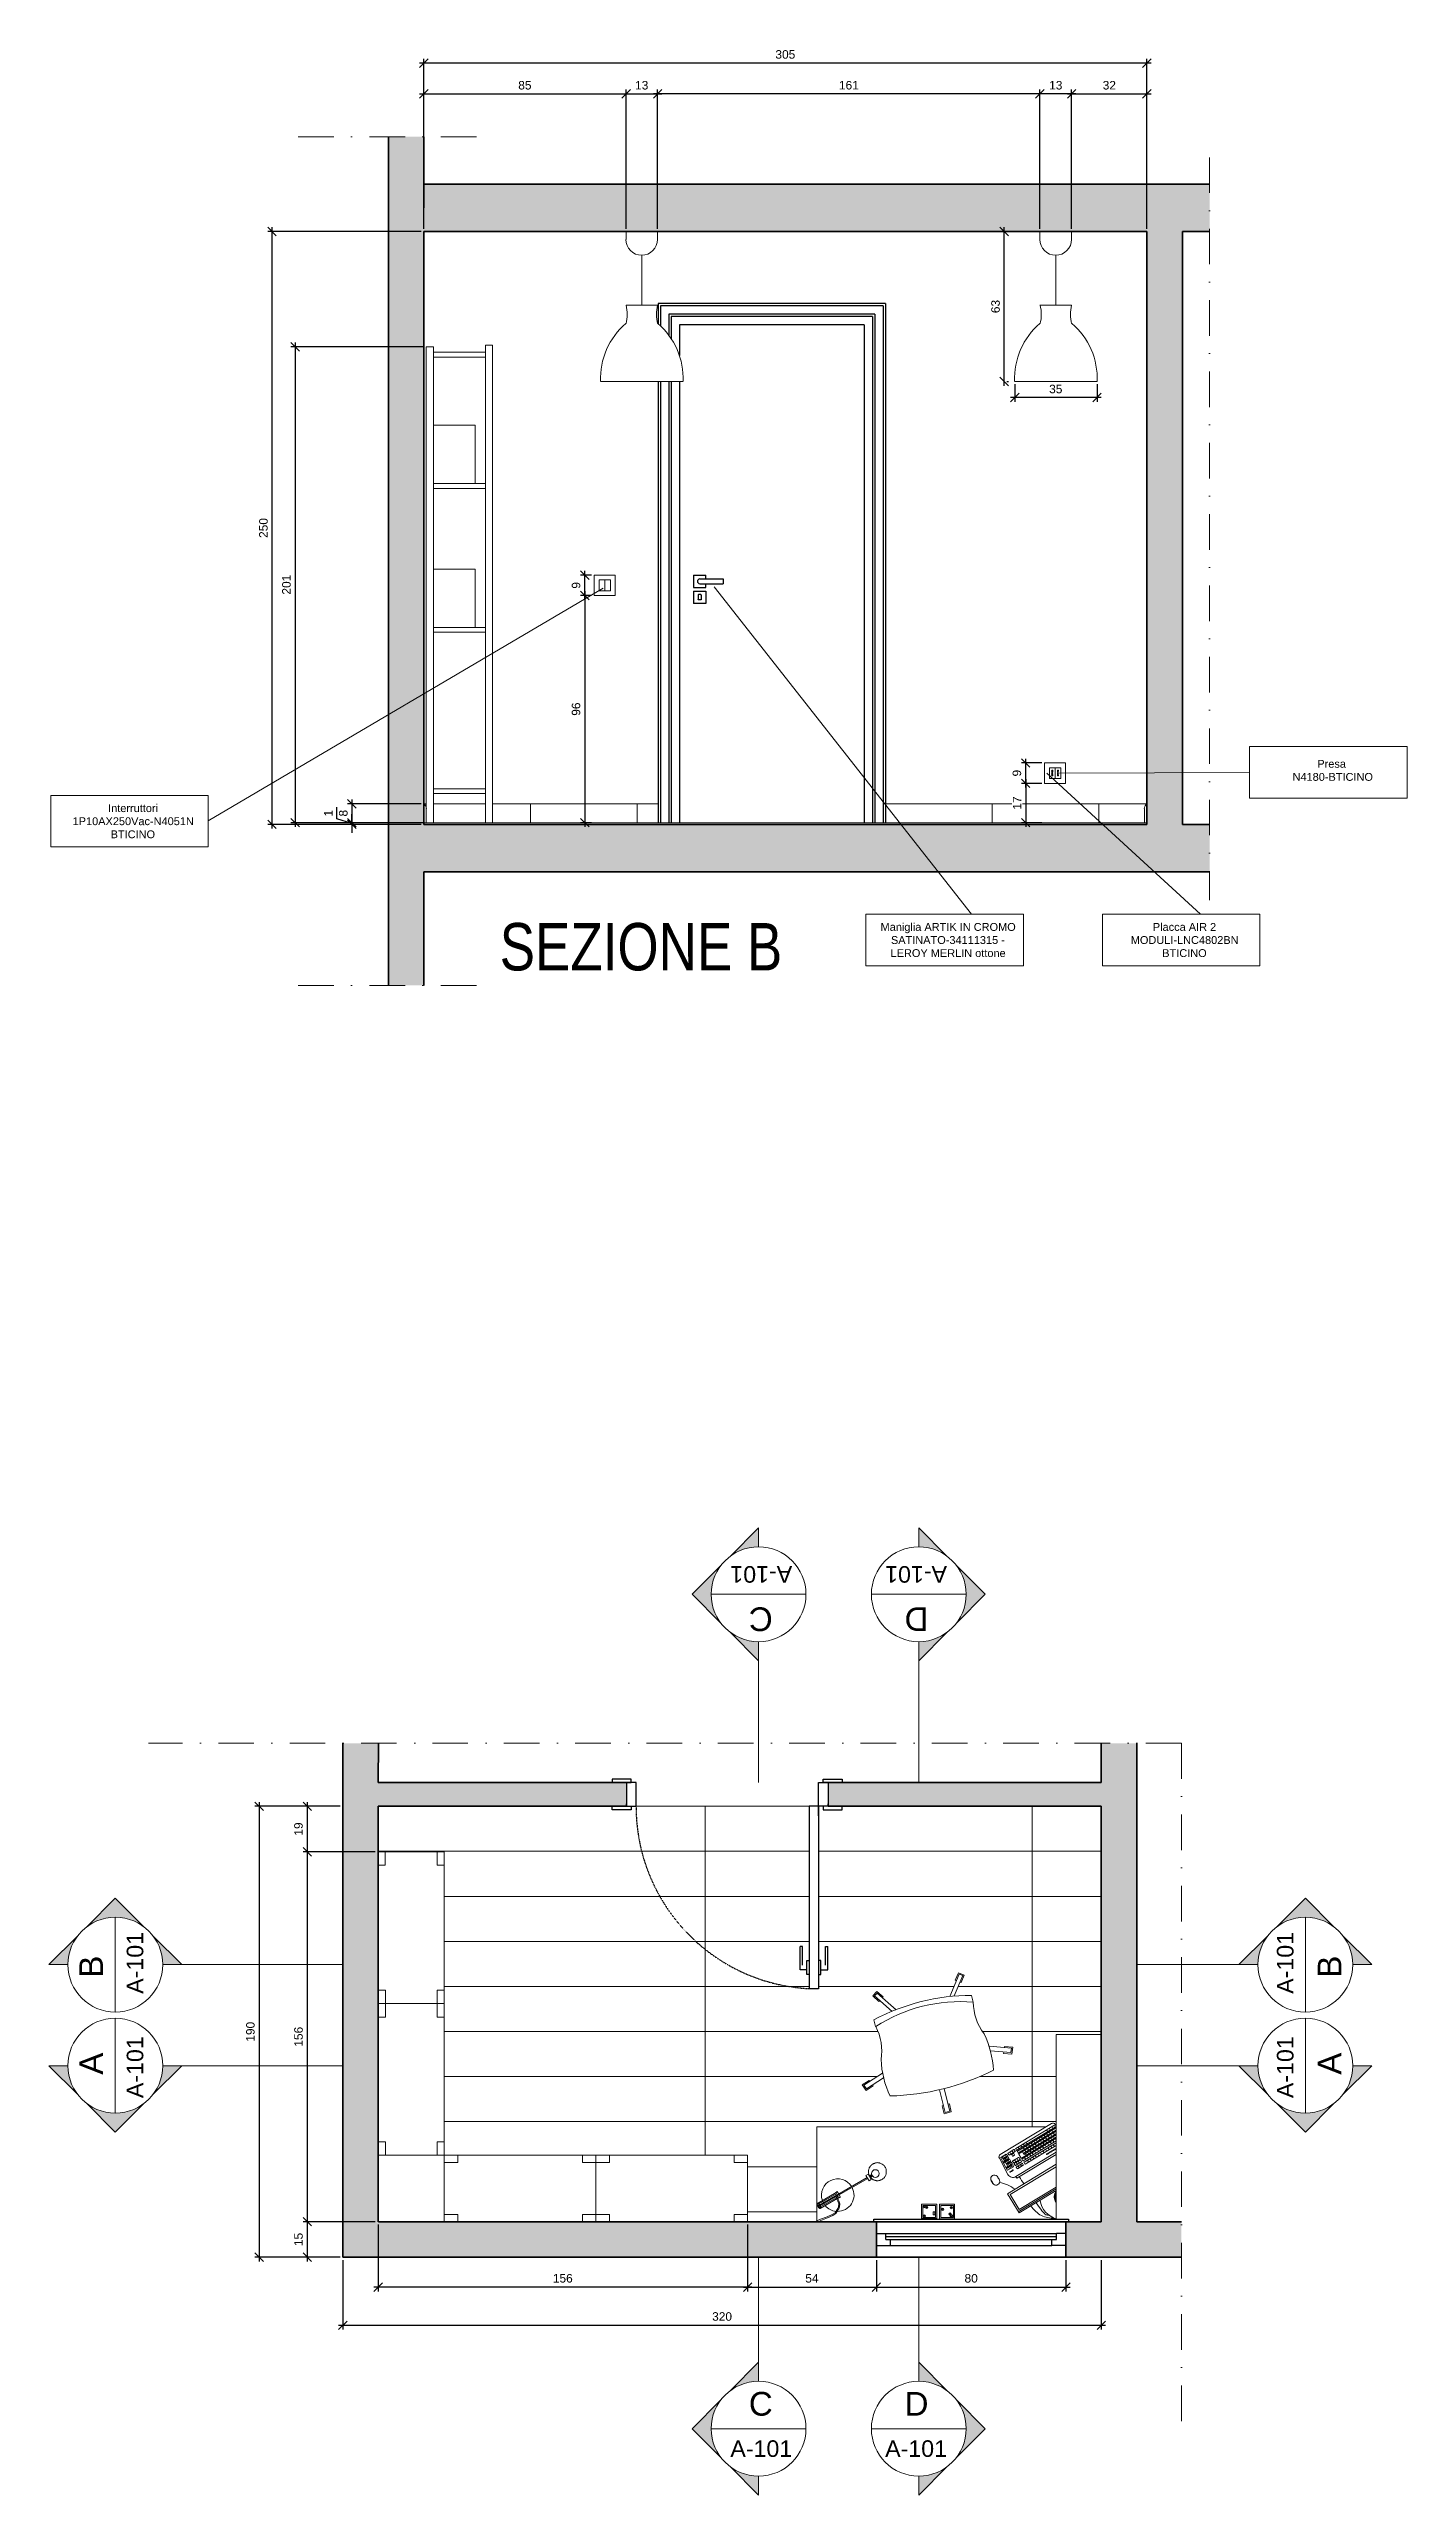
# Model space of a CAD drawing. Header units: millimetres. Extents: x 1232 to 3760, y 1413 to 4733.
# Drawn here: x 2500 to 3073, y 3701 to 4733 of the extents above; entities that cross this region are included whole.
import ezdxf

# ---------------------------------------------------------------- set-up
doc = ezdxf.new("R2010")
doc.units = ezdxf.units.MM
doc.linetypes.add('DASHDOT', pattern=[1, 0.5, -0.25, 0, -0.25])
doc.linetypes.add('TRATTEGGIATA2', pattern=[0.375, 0.25, -0.125])
for name, color, linetype, lineweight in [('A-ANNO-DIMS', 3, 'Continuous', 18), ('A-ANNO-SYMB', 3, 'Continuous', 18), ('A-ANNO-TEXT', 3, 'Continuous', 18), ('A-DOOR-FULL', 2, 'Continuous', 25), ('A-ELEV-MBE2', 4, 'Continuous', 25), ('A-FURN', 8, 'Continuous', 18), ('A-SECT C-MCUT', 9, 'Continuous', 20), ('A-SECT-MCUT', 1, 'Continuous', 35), ('A-WALL-FULL-EXTR', 7, 'Continuous', 35), ('A-WALL-STUD', 4, 'Continuous', 18), ('LAMPADA', 7, 'Continuous', 5), ('PAVIMENTO', 6, 'Continuous', 18)]:
    doc.layers.add(name, color=color, linetype=linetype, lineweight=lineweight)
doc.layers.add('G-ANNO-TEXT', color=3, linetype='Continuous')
doc.styles.add('ARIAL', font='arial.ttf')
doc.styles.add('E-ROMANS', font='romans.shx', dxfattribs={"width": 0.8})
doc.styles.get("Standard").update_dxf_attribs({"font": 'arial.ttf'})
doc.dimstyles.new('giulia', dxfattribs={"dimtxt": 3.6, "dimasz": 3.6, "dimexe": 1.8, "dimexo": 1.2, "dimgap": 1.8, "dimtad": 1, "dimdec": 0, "dimzin": 1, "dimdsep": 46, "dimtxsty": 'ARIAL', "dimblk": 'OBLIQUE', "dimcen": 1.8, "dimdle": 1.8, "dimclrt": 256, "dimadec": 0, "dimazin": 0, "dimtfac": 1, "dimtdec": 0, "dimtmove": 1, "dimatfit": 3, "dimldrblk": 'OPEN90', "dimfxl": 1, "dimtfill": 1, "dimarcsym": 0})

msp = doc.modelspace()

# ---------------------------------------------------------------- texts
at = {"layer": 'A-ANNO-SYMB', "color": 3, "char_height": 3.31, "attachment_point": 1}
for s, insert in [('\\pi25.35742;{\\C256;Presa\\P\\pi13.62063; N4180-BTICINO}', (3010, 4433.1)), ('\\pi20.95627;{\\C256;Interruttori\\P\\pi5.98126;1P10AX250Vac-N4051N\\P\\pi22.01647;BTICINO}', (2504.2, 4414.4)), ('\\pi2.8729;{\\C256;Maniglia ARTIK IN CROMO \\P\\pi7.2639;SATINATO-34111315 - \\P\\pi7.0968;LEROY MERLIN ottone}', (2848.2, 4364.3)), ('\\pi18.05566;{\\C256;Placca AIR 2 \\P\\pi8.73735;MODULI-LNC4802BN\\P\\pi22.01647;BTICINO}', (2947.9, 4364.3))]:
    msp.add_mtext_dynamic_manual_height_columns(s, width=62.243, gutter_width=1, heights=[0], dxfattribs=dict(at, insert=insert))
at = {"layer": 'A-ANNO-SYMB'}
for s, width, insert, char_height, attachment_point, rotation in [('A-101', 1.323, (2787.7, 4086.1), 7, 3, 180), ('A-101', 1.323, (2879.1, 4086.1), 7, 1, 180), ('C', 0.515, (2795.5, 4065.7), 10, 3, 180), ('D', 0.515, (2871.3, 4065.7), 10, 1, 180), ('A-101', 1.323, (2533, 3912.7), 7, 1, 90), ('A-101', 1.323, (3025.4, 3912.7), 7, 7, 90), ('B', 0.515, (2513, 3919.5), 10, 1, 90), ('B', 0.515, (3045.5, 3919.5), 10, 7, 90), ('A-101', 1.323, (2533, 3894.8), 7, 3, 90), ('A-101', 1.323, (3025.4, 3894.8), 7, 9, 90), ('A', 0.515, (2513, 3887.9), 10, 3, 90), ('A', 0.515, (3045.5, 3887.9), 10, 9, 90)]:
    msp.add_mtext_dynamic_manual_height_columns(s, width=width, gutter_width=12.5, heights=[0], dxfattribs=dict(at, insert=insert, char_height=char_height, attachment_point=attachment_point, rotation=rotation))
for s, width, insert, char_height, attachment_point in [('C', 0.515, (2795.5, 3744.8), 10, 1), ('D', 0.515, (2871.3, 3744.8), 10, 3), ('A-101', 1.323, (2787.7, 3724.4), 7, 1), ('A-101', 1.323, (2879.1, 3724.4), 7, 3)]:
    msp.add_mtext_dynamic_manual_height_columns(s, width=width, gutter_width=12.5, heights=[0], dxfattribs=dict(at, insert=insert, char_height=char_height, attachment_point=attachment_point))
at = {"layer": 'A-ANNO-TEXT', "insert": (2809.6, 4364.3), "char_height": 20, "attachment_point": 3, "style": 'E-ROMANS'}
msp.add_mtext_dynamic_manual_height_columns('{\\fArial|b0|i0|c0|p34;SEZIONE B}', width=131.339, gutter_width=9, heights=[0], dxfattribs=at)

# ---------------------------------------------------------------- blocks, each defined once
blk = doc.blocks.new('_Oblique')
at = {"color": 0, "linetype": 'ByBlock', "lineweight": -2}
blk.add_line((-0.5, -0.5), (0.5, 0.5), dxfattribs=at)
blk = doc.blocks.new('*D39')
at = {"layer": 'A-ANNO-DIMS', "color": 0, "lineweight": -2, "transparency": 16777216}
for p, q in [((2657.2, 4655.9), (2592.5, 4655.9)), ((2594.3, 4657.7), (2594.3, 4404.1)), ((2657.2, 4405.9), (2592.5, 4405.9))]:
    blk.add_line(p, q, dxfattribs=at)
at = {"layer": 'A-ANNO-DIMS', "color": 0, "lineweight": -2, "transparency": 16777216, "xscale": 3.6, "yscale": 3.6, "zscale": 3.6}
for p, rotation in [((2594.3, 4655.9), 90), ((2594.3, 4405.9), 270)]:
    blk.add_blockref('_Oblique', p, dxfattribs=dict(at, rotation=rotation))
at = {"layer": 'A-ANNO-DIMS', "transparency": 16777216, "insert": (2590.7, 4530.9), "char_height": 3.6, "attachment_point": 5, "rotation": 90, "style": 'ARIAL', "bg_fill": 3, "box_fill_scale": 1.1, "bg_fill_color": 256, "bg_fill_true_color": 13158600, "bg_fill_transparency": 0}
blk.add_mtext('250', dxfattribs=at)
blk = doc.blocks.new('_Open90')
at = {"color": 0, "linetype": 'ByBlock', "lineweight": -2}
for p, q in [((0, 0), (-1, 0)), ((-0.5, 0.5), (0, 0)), ((0, 0), (-0.5, -0.5))]:
    blk.add_line(p, q, dxfattribs=at)
blk = doc.blocks.new('*D40')
at = {"layer": 'A-ANNO-DIMS', "color": 0, "lineweight": -2, "transparency": 16777216}
for p, q in [((2621.7, 4408.2), (2621.7, 4413.1)), ((2628, 4406.3), (2621.7, 4408.2)), ((2657.2, 4406.6), (2626.2, 4406.6)), ((2657.2, 4405.9), (2626.2, 4405.9)), ((2628, 4406.6), (2628, 4410.2)), ((2628, 4406.6), (2628, 4405.9)), ((2628, 4406.6), (2628, 4405.9)), ((2628, 4405.9), (2628, 4402.3))]:
    blk.add_line(p, q, dxfattribs=at)
at = {"layer": 'A-ANNO-DIMS', "color": 0, "lineweight": -2, "transparency": 16777216, "xscale": 3.6, "yscale": 3.6, "zscale": 3.6}
for p, rotation in [((2628, 4406.6), 270), ((2628, 4405.9), 90)]:
    blk.add_blockref('_Oblique', p, dxfattribs=dict(at, rotation=rotation))
at = {"layer": 'A-ANNO-DIMS', "transparency": 16777216, "insert": (2618.1, 4410.6), "char_height": 3.6, "attachment_point": 5, "rotation": 90, "style": 'ARIAL', "bg_fill": 3, "box_fill_scale": 1.1, "bg_fill_color": 256, "bg_fill_true_color": 13158600, "bg_fill_transparency": 0}
blk.add_mtext('1', dxfattribs=at)
blk = doc.blocks.new('*D41')
at = {"layer": 'A-ANNO-DIMS', "color": 0, "lineweight": -2, "transparency": 16777216}
for p, q in [((2628, 4416.4), (2628, 4404.8)), ((2657.2, 4414.6), (2626.2, 4414.6)), ((2657.2, 4406.6), (2626.2, 4406.6))]:
    blk.add_line(p, q, dxfattribs=at)
at = {"layer": 'A-ANNO-DIMS', "color": 0, "lineweight": -2, "transparency": 16777216, "xscale": 3.6, "yscale": 3.6, "zscale": 3.6}
for p, rotation in [((2628, 4414.6), 90), ((2628, 4406.6), 270)]:
    blk.add_blockref('_Oblique', p, dxfattribs=dict(at, rotation=rotation))
at = {"layer": 'A-ANNO-DIMS', "transparency": 16777216, "insert": (2624.4, 4410.6), "char_height": 3.6, "attachment_point": 5, "rotation": 90, "style": 'ARIAL', "bg_fill": 3, "box_fill_scale": 1.1, "bg_fill_color": 256, "bg_fill_true_color": 13158600, "bg_fill_transparency": 0}
blk.add_mtext('8', dxfattribs=at)
blk = doc.blocks.new('*D42')
at = {"layer": 'A-ANNO-DIMS', "color": 0, "lineweight": -2, "transparency": 16777216}
for p, q in [((2919.1, 4423.2), (2910.5, 4423.2)), ((2912.3, 4425), (2912.3, 4404.8)), ((2919.1, 4406.6), (2910.5, 4406.6))]:
    blk.add_line(p, q, dxfattribs=at)
at = {"layer": 'A-ANNO-DIMS', "color": 0, "lineweight": -2, "transparency": 16777216, "xscale": 3.6, "yscale": 3.6, "zscale": 3.6}
for p, rotation in [((2912.3, 4423.2), 90), ((2912.3, 4406.6), 270)]:
    blk.add_blockref('_Oblique', p, dxfattribs=dict(at, rotation=rotation))
at = {"layer": 'A-ANNO-DIMS', "transparency": 16777216, "insert": (2908.7, 4414.9), "char_height": 3.6, "attachment_point": 5, "rotation": 90, "style": 'ARIAL', "bg_fill": 3, "box_fill_scale": 1.1, "bg_fill_color": 256, "bg_fill_true_color": 13158600, "bg_fill_transparency": 0}
blk.add_mtext('17', dxfattribs=at)
blk = doc.blocks.new('*D43')
at = {"layer": 'A-ANNO-DIMS', "color": 0, "lineweight": -2, "transparency": 16777216}
for p, q in [((2919.1, 4431.8), (2910.5, 4431.8)), ((2912.3, 4421.4), (2912.3, 4433.6)), ((2919.1, 4423.2), (2910.5, 4423.2))]:
    blk.add_line(p, q, dxfattribs=at)
at = {"layer": 'A-ANNO-DIMS', "color": 0, "lineweight": -2, "transparency": 16777216, "xscale": 3.6, "yscale": 3.6, "zscale": 3.6}
for p, rotation in [((2912.3, 4431.8), 90), ((2912.3, 4423.2), 270)]:
    blk.add_blockref('_Oblique', p, dxfattribs=dict(at, rotation=rotation))
at = {"layer": 'A-ANNO-DIMS', "transparency": 16777216, "insert": (2908.6, 4427.5), "char_height": 3.6, "attachment_point": 5, "rotation": 90, "style": 'ARIAL', "bg_fill": 3, "box_fill_scale": 1.1, "bg_fill_color": 256, "bg_fill_true_color": 13158600, "bg_fill_transparency": 0}
blk.add_mtext('9', dxfattribs=at)
blk = doc.blocks.new('*D46')
at = {"layer": 'A-ANNO-DIMS', "color": 0, "lineweight": -2, "transparency": 16777216}
for p, q in [((2658.2, 4607.3), (2602.3, 4607.3)), ((2604.1, 4609.1), (2604.1, 4404.8)), ((2658.2, 4406.6), (2602.3, 4406.6))]:
    blk.add_line(p, q, dxfattribs=at)
at = {"layer": 'A-ANNO-DIMS', "color": 0, "lineweight": -2, "transparency": 16777216, "xscale": 3.6, "yscale": 3.6, "zscale": 3.6}
for p, rotation in [((2604.1, 4607.3), 90), ((2604.1, 4406.6), 270)]:
    blk.add_blockref('_Oblique', p, dxfattribs=dict(at, rotation=rotation))
at = {"layer": 'A-ANNO-DIMS', "transparency": 16777216, "insert": (2600.4, 4507), "char_height": 3.6, "attachment_point": 5, "rotation": 90, "style": 'ARIAL', "bg_fill": 3, "box_fill_scale": 1.1, "bg_fill_color": 256, "bg_fill_true_color": 13158600, "bg_fill_transparency": 0}
blk.add_mtext('201', dxfattribs=at)
blk = doc.blocks.new('*D47')
at = {"layer": 'A-ANNO-DIMS', "color": 0, "lineweight": -2, "transparency": 16777216}
for p, q in [((2965.2, 4726.9), (2656.6, 4726.9)), ((2658.4, 4657.1), (2658.4, 4728.7)), ((2963.4, 4657.1), (2963.4, 4728.7))]:
    blk.add_line(p, q, dxfattribs=at)
at = {"layer": 'A-ANNO-DIMS', "color": 0, "lineweight": -2, "transparency": 16777216, "xscale": 3.6, "yscale": 3.6, "zscale": 3.6, "rotation": 180}
blk.add_blockref('_Oblique', (2658.4, 4726.9), dxfattribs=at)
at = {"layer": 'A-ANNO-DIMS', "color": 0, "lineweight": -2, "transparency": 16777216, "xscale": 3.6, "yscale": 3.6, "zscale": 3.6}
blk.add_blockref('_Oblique', (2963.4, 4726.9), dxfattribs=at)
at = {"layer": 'A-ANNO-DIMS', "transparency": 16777216, "insert": (2810.9, 4730.6), "char_height": 3.6, "attachment_point": 5, "style": 'ARIAL', "bg_fill": 3, "box_fill_scale": 1.1, "bg_fill_color": 256, "bg_fill_true_color": 13158600, "bg_fill_transparency": 0}
blk.add_mtext('305', dxfattribs=at)
blk = doc.blocks.new('*D48')
at = {"layer": 'A-ANNO-DIMS', "color": 0, "lineweight": -2, "transparency": 16777216}
for p, q in [((2658.4, 4657.1), (2658.4, 4715.8)), ((2743.7, 4657.1), (2743.7, 4715.8)), ((2656.6, 4714), (2745.5, 4714))]:
    blk.add_line(p, q, dxfattribs=at)
at = {"layer": 'A-ANNO-DIMS', "color": 0, "lineweight": -2, "transparency": 16777216, "xscale": 3.6, "yscale": 3.6, "zscale": 3.6, "rotation": 180}
blk.add_blockref('_Oblique', (2658.4, 4714), dxfattribs=at)
at = {"layer": 'A-ANNO-DIMS', "color": 0, "lineweight": -2, "transparency": 16777216, "xscale": 3.6, "yscale": 3.6, "zscale": 3.6}
blk.add_blockref('_Oblique', (2743.7, 4714), dxfattribs=at)
at = {"layer": 'A-ANNO-DIMS', "transparency": 16777216, "insert": (2701, 4717.6), "char_height": 3.6, "attachment_point": 5, "style": 'ARIAL', "bg_fill": 3, "box_fill_scale": 1.1, "bg_fill_color": 256, "bg_fill_true_color": 13158600, "bg_fill_transparency": 0}
blk.add_mtext('85', dxfattribs=at)
blk = doc.blocks.new('*D49')
at = {"layer": 'A-ANNO-DIMS', "color": 0, "lineweight": -2, "transparency": 16777216}
for p, q in [((2743.7, 4657.1), (2743.7, 4715.8)), ((2757, 4657.1), (2757, 4715.8)), ((2741.9, 4714), (2758.8, 4714))]:
    blk.add_line(p, q, dxfattribs=at)
at = {"layer": 'A-ANNO-DIMS', "color": 0, "lineweight": -2, "transparency": 16777216, "xscale": 3.6, "yscale": 3.6, "zscale": 3.6, "rotation": 180}
blk.add_blockref('_Oblique', (2743.7, 4714), dxfattribs=at)
at = {"layer": 'A-ANNO-DIMS', "color": 0, "lineweight": -2, "transparency": 16777216, "xscale": 3.6, "yscale": 3.6, "zscale": 3.6}
blk.add_blockref('_Oblique', (2757, 4714), dxfattribs=at)
at = {"layer": 'A-ANNO-DIMS', "transparency": 16777216, "insert": (2750.3, 4717.6), "char_height": 3.6, "attachment_point": 5, "style": 'ARIAL', "bg_fill": 3, "box_fill_scale": 1.1, "bg_fill_color": 256, "bg_fill_true_color": 13158600, "bg_fill_transparency": 0}
blk.add_mtext('13', dxfattribs=at)
blk = doc.blocks.new('*D50')
at = {"layer": 'A-ANNO-DIMS', "color": 0, "lineweight": -2, "transparency": 16777216}
for p, q in [((2757, 4657.1), (2757, 4715.8)), ((2918.3, 4657.1), (2918.3, 4715.8)), ((2920.1, 4714), (2755.2, 4714))]:
    blk.add_line(p, q, dxfattribs=at)
at = {"layer": 'A-ANNO-DIMS', "color": 0, "lineweight": -2, "transparency": 16777216, "xscale": 3.6, "yscale": 3.6, "zscale": 3.6, "rotation": 180}
blk.add_blockref('_Oblique', (2757, 4714), dxfattribs=at)
at = {"layer": 'A-ANNO-DIMS', "color": 0, "lineweight": -2, "transparency": 16777216, "xscale": 3.6, "yscale": 3.6, "zscale": 3.6}
blk.add_blockref('_Oblique', (2918.3, 4714), dxfattribs=at)
at = {"layer": 'A-ANNO-DIMS', "transparency": 16777216, "insert": (2837.7, 4717.6), "char_height": 3.6, "attachment_point": 5, "style": 'ARIAL', "bg_fill": 3, "box_fill_scale": 1.1, "bg_fill_color": 256, "bg_fill_true_color": 13158600, "bg_fill_transparency": 0}
blk.add_mtext('161', dxfattribs=at)
blk = doc.blocks.new('*D51')
at = {"layer": 'A-ANNO-DIMS', "color": 0, "lineweight": -2, "transparency": 16777216}
for p, q in [((2918.3, 4657.1), (2918.3, 4715.8)), ((2931.7, 4657.1), (2931.7, 4715.8)), ((2933.5, 4714), (2916.5, 4714))]:
    blk.add_line(p, q, dxfattribs=at)
at = {"layer": 'A-ANNO-DIMS', "color": 0, "lineweight": -2, "transparency": 16777216, "xscale": 3.6, "yscale": 3.6, "zscale": 3.6, "rotation": 180}
blk.add_blockref('_Oblique', (2918.3, 4714), dxfattribs=at)
at = {"layer": 'A-ANNO-DIMS', "color": 0, "lineweight": -2, "transparency": 16777216, "xscale": 3.6, "yscale": 3.6, "zscale": 3.6}
blk.add_blockref('_Oblique', (2931.7, 4714), dxfattribs=at)
at = {"layer": 'A-ANNO-DIMS', "transparency": 16777216, "insert": (2925, 4717.6), "char_height": 3.6, "attachment_point": 5, "style": 'ARIAL', "bg_fill": 3, "box_fill_scale": 1.1, "bg_fill_color": 256, "bg_fill_true_color": 13158600, "bg_fill_transparency": 0}
blk.add_mtext('13', dxfattribs=at)
blk = doc.blocks.new('*D52')
at = {"layer": 'A-ANNO-DIMS', "color": 0, "lineweight": -2, "transparency": 16777216}
for p, q in [((2931.7, 4657.1), (2931.7, 4715.8)), ((2963.4, 4657.1), (2963.4, 4715.8)), ((2929.9, 4714), (2965.2, 4714))]:
    blk.add_line(p, q, dxfattribs=at)
at = {"layer": 'A-ANNO-DIMS', "color": 0, "lineweight": -2, "transparency": 16777216, "xscale": 3.6, "yscale": 3.6, "zscale": 3.6, "rotation": 180}
blk.add_blockref('_Oblique', (2931.7, 4714), dxfattribs=at)
at = {"layer": 'A-ANNO-DIMS', "color": 0, "lineweight": -2, "transparency": 16777216, "xscale": 3.6, "yscale": 3.6, "zscale": 3.6}
blk.add_blockref('_Oblique', (2963.4, 4714), dxfattribs=at)
at = {"layer": 'A-ANNO-DIMS', "transparency": 16777216, "insert": (2947.6, 4717.6), "char_height": 3.6, "attachment_point": 5, "style": 'ARIAL', "bg_fill": 3, "box_fill_scale": 1.1, "bg_fill_color": 256, "bg_fill_true_color": 13158600, "bg_fill_transparency": 0}
blk.add_mtext('32', dxfattribs=at)
blk = doc.blocks.new('*D73')
at = {"layer": 'G-ANNO-TEXT', "color": 0, "lineweight": -2, "transparency": 16777216}
for p, q in [((2637.9, 3972.6), (2607.4, 3972.6)), ((2609.2, 3974.4), (2609.2, 3814.8)), ((2637.9, 3816.6), (2607.4, 3816.6))]:
    blk.add_line(p, q, dxfattribs=at)
at = {"layer": 'G-ANNO-TEXT', "color": 0, "lineweight": -2, "transparency": 16777216, "xscale": 3.6, "yscale": 3.6, "zscale": 3.6}
for p, rotation in [((2609.2, 3972.6), 90), ((2609.2, 3816.6), 270)]:
    blk.add_blockref('_Oblique', p, dxfattribs=dict(at, rotation=rotation))
at = {"layer": 'G-ANNO-TEXT', "transparency": 16777216, "insert": (2605.5, 3894.6), "char_height": 3.6, "attachment_point": 5, "rotation": 90, "style": 'ARIAL', "bg_fill": 3, "box_fill_scale": 1.1, "bg_fill_color": 256, "bg_fill_true_color": 13158600, "bg_fill_transparency": 0}
blk.add_mtext('156', dxfattribs=at)
blk = doc.blocks.new('*D74')
at = {"layer": 'G-ANNO-TEXT', "color": 0, "lineweight": -2, "transparency": 16777216}
for p, q in [((2609.2, 3993.6), (2609.2, 3970.8)), ((2623, 3991.8), (2607.4, 3991.8)), ((2621.4, 3972.6), (2607.4, 3972.6))]:
    blk.add_line(p, q, dxfattribs=at)
at = {"layer": 'G-ANNO-TEXT', "color": 0, "lineweight": -2, "transparency": 16777216, "xscale": 3.6, "yscale": 3.6, "zscale": 3.6}
for p, rotation in [((2609.2, 3991.8), 90), ((2609.2, 3972.6), 270)]:
    blk.add_blockref('_Oblique', p, dxfattribs=dict(at, rotation=rotation))
at = {"layer": 'G-ANNO-TEXT', "transparency": 16777216, "insert": (2605.5, 3982.2), "char_height": 3.6, "attachment_point": 5, "rotation": 90, "style": 'ARIAL', "bg_fill": 3, "box_fill_scale": 1.1, "bg_fill_color": 256, "bg_fill_true_color": 13158600, "bg_fill_transparency": 0}
blk.add_mtext('19', dxfattribs=at)
blk = doc.blocks.new('*D75')
at = {"layer": 'G-ANNO-TEXT', "color": 0, "lineweight": -2, "transparency": 16777216}
for p, q in [((2624.2, 3800.4), (2624.2, 3771.1)), ((2944.2, 3800.4), (2944.2, 3771.1)), ((2622.4, 3772.9), (2946, 3772.9))]:
    blk.add_line(p, q, dxfattribs=at)
at = {"layer": 'G-ANNO-TEXT', "color": 0, "lineweight": -2, "transparency": 16777216, "xscale": 3.6, "yscale": 3.6, "zscale": 3.6, "rotation": 180}
blk.add_blockref('_Oblique', (2624.2, 3772.9), dxfattribs=at)
at = {"layer": 'G-ANNO-TEXT', "color": 0, "lineweight": -2, "transparency": 16777216, "xscale": 3.6, "yscale": 3.6, "zscale": 3.6}
blk.add_blockref('_Oblique', (2944.2, 3772.9), dxfattribs=at)
at = {"layer": 'G-ANNO-TEXT', "transparency": 16777216, "insert": (2784.2, 3776.6), "char_height": 3.6, "attachment_point": 5, "style": 'ARIAL', "bg_fill": 3, "box_fill_scale": 1.1, "bg_fill_color": 256, "bg_fill_true_color": 13158600, "bg_fill_transparency": 0}
blk.add_mtext('320', dxfattribs=at)
blk = doc.blocks.new('*D76')
at = {"layer": 'G-ANNO-TEXT', "color": 0, "lineweight": -2, "transparency": 16777216}
for p, q in [((2639.1, 3815.4), (2639.1, 3787.2)), ((2795, 3815.4), (2795, 3787.2)), ((2796.8, 3789), (2637.3, 3789))]:
    blk.add_line(p, q, dxfattribs=at)
at = {"layer": 'G-ANNO-TEXT', "color": 0, "lineweight": -2, "transparency": 16777216, "xscale": 3.6, "yscale": 3.6, "zscale": 3.6, "rotation": 180}
blk.add_blockref('_Oblique', (2639.1, 3789), dxfattribs=at)
at = {"layer": 'G-ANNO-TEXT', "color": 0, "lineweight": -2, "transparency": 16777216, "xscale": 3.6, "yscale": 3.6, "zscale": 3.6}
blk.add_blockref('_Oblique', (2795, 3789), dxfattribs=at)
at = {"layer": 'G-ANNO-TEXT', "transparency": 16777216, "insert": (2717, 3792.7), "char_height": 3.6, "attachment_point": 5, "style": 'ARIAL', "bg_fill": 3, "box_fill_scale": 1.1, "bg_fill_color": 256, "bg_fill_true_color": 13158600, "bg_fill_transparency": 0}
blk.add_mtext('156', dxfattribs=at)
blk = doc.blocks.new('*D78')
at = {"layer": 'G-ANNO-TEXT', "color": 0, "lineweight": -2, "transparency": 16777216}
for p, q in [((2849.3, 3800.4), (2849.3, 3787.2)), ((2929.3, 3800.4), (2929.3, 3787.2)), ((2847.5, 3789), (2931.1, 3789))]:
    blk.add_line(p, q, dxfattribs=at)
at = {"layer": 'G-ANNO-TEXT', "color": 0, "lineweight": -2, "transparency": 16777216, "xscale": 3.6, "yscale": 3.6, "zscale": 3.6, "rotation": 180}
blk.add_blockref('_Oblique', (2849.3, 3789), dxfattribs=at)
at = {"layer": 'G-ANNO-TEXT', "color": 0, "lineweight": -2, "transparency": 16777216, "xscale": 3.6, "yscale": 3.6, "zscale": 3.6}
blk.add_blockref('_Oblique', (2929.3, 3789), dxfattribs=at)
at = {"layer": 'G-ANNO-TEXT', "transparency": 16777216, "insert": (2889.3, 3792.7), "char_height": 3.6, "attachment_point": 5, "style": 'ARIAL', "bg_fill": 3, "box_fill_scale": 1.1, "bg_fill_color": 256, "bg_fill_true_color": 13158600, "bg_fill_transparency": 0}
blk.add_mtext('80', dxfattribs=at)
blk = doc.blocks.new('*D79')
at = {"layer": 'G-ANNO-TEXT', "color": 0, "lineweight": -2, "transparency": 16777216}
for p, q in [((2795, 3800.1), (2795, 3787.2)), ((2849.3, 3800.1), (2849.3, 3787.2)), ((2793.2, 3789), (2851.1, 3789))]:
    blk.add_line(p, q, dxfattribs=at)
at = {"layer": 'G-ANNO-TEXT', "color": 0, "lineweight": -2, "transparency": 16777216, "xscale": 3.6, "yscale": 3.6, "zscale": 3.6, "rotation": 180}
blk.add_blockref('_Oblique', (2795, 3789), dxfattribs=at)
at = {"layer": 'G-ANNO-TEXT', "color": 0, "lineweight": -2, "transparency": 16777216, "xscale": 3.6, "yscale": 3.6, "zscale": 3.6}
blk.add_blockref('_Oblique', (2849.3, 3789), dxfattribs=at)
at = {"layer": 'G-ANNO-TEXT', "transparency": 16777216, "insert": (2822.1, 3792.7), "char_height": 3.6, "attachment_point": 5, "style": 'ARIAL', "bg_fill": 3, "box_fill_scale": 1.1, "bg_fill_color": 256, "bg_fill_true_color": 13158600, "bg_fill_transparency": 0}
blk.add_mtext('54', dxfattribs=at)
blk = doc.blocks.new('*D80')
at = {"layer": 'G-ANNO-TEXT', "color": 0, "lineweight": -2, "transparency": 16777216}
for p, q in [((2588.9, 3993.6), (2588.9, 3799.8)), ((2623, 3991.8), (2587.1, 3991.8)), ((2623, 3801.6), (2587.1, 3801.6))]:
    blk.add_line(p, q, dxfattribs=at)
at = {"layer": 'G-ANNO-TEXT', "color": 0, "lineweight": -2, "transparency": 16777216, "xscale": 3.6, "yscale": 3.6, "zscale": 3.6}
for p, rotation in [((2588.9, 3991.8), 90), ((2588.9, 3801.6), 270)]:
    blk.add_blockref('_Oblique', p, dxfattribs=dict(at, rotation=rotation))
at = {"layer": 'G-ANNO-TEXT', "transparency": 16777216, "insert": (2585.2, 3896.7), "char_height": 3.6, "attachment_point": 5, "rotation": 90, "style": 'ARIAL', "bg_fill": 3, "box_fill_scale": 1.1, "bg_fill_color": 256, "bg_fill_true_color": 13158600, "bg_fill_transparency": 0}
blk.add_mtext('190', dxfattribs=at)
blk = doc.blocks.new('*D81')
at = {"layer": 'G-ANNO-TEXT', "color": 0, "lineweight": -2, "transparency": 16777216}
for p, q in [((2609.2, 3818.4), (2609.2, 3799.8)), ((2623, 3816.6), (2607.4, 3816.6)), ((2623, 3801.6), (2607.4, 3801.6))]:
    blk.add_line(p, q, dxfattribs=at)
at = {"layer": 'G-ANNO-TEXT', "color": 0, "lineweight": -2, "transparency": 16777216, "xscale": 3.6, "yscale": 3.6, "zscale": 3.6}
for p, rotation in [((2609.2, 3816.6), 90), ((2609.2, 3801.6), 270)]:
    blk.add_blockref('_Oblique', p, dxfattribs=dict(at, rotation=rotation))
at = {"layer": 'G-ANNO-TEXT', "transparency": 16777216, "insert": (2605.5, 3809.1), "char_height": 3.6, "attachment_point": 5, "rotation": 90, "style": 'ARIAL', "bg_fill": 3, "box_fill_scale": 1.1, "bg_fill_color": 256, "bg_fill_true_color": 13158600, "bg_fill_transparency": 0}
blk.add_mtext('15', dxfattribs=at)
blk = doc.blocks.new('*D95')
at = {"layer": 'G-ANNO-TEXT', "color": 0, "lineweight": -2, "transparency": 16777216}
for p, q in [((2903.2, 4590.9), (2903.2, 4657.7)), ((2904.4, 4655.9), (2905, 4655.9)), ((2904.4, 4592.7), (2905, 4592.7))]:
    blk.add_line(p, q, dxfattribs=at)
at = {"layer": 'G-ANNO-TEXT', "color": 0, "lineweight": -2, "transparency": 16777216, "xscale": 3.6, "yscale": 3.6, "zscale": 3.6}
for p, rotation in [((2903.2, 4655.9), 90), ((2903.2, 4592.7), 270)]:
    blk.add_blockref('_Oblique', p, dxfattribs=dict(at, rotation=rotation))
at = {"layer": 'G-ANNO-TEXT', "transparency": 16777216, "insert": (2899.6, 4624.3), "char_height": 3.6, "attachment_point": 5, "rotation": 90, "style": 'ARIAL', "bg_fill": 3, "box_fill_scale": 1.1, "bg_fill_color": 256, "bg_fill_true_color": 13158600, "bg_fill_transparency": 0}
blk.add_mtext('63', dxfattribs=at)
blk = doc.blocks.new('*D96')
at = {"layer": 'G-ANNO-TEXT', "color": 0, "lineweight": -2, "transparency": 16777216}
for p, q in [((2907.7, 4591.5), (2907.7, 4584.1)), ((2942.4, 4591.5), (2942.4, 4584.1)), ((2944.2, 4585.9), (2905.9, 4585.9))]:
    blk.add_line(p, q, dxfattribs=at)
at = {"layer": 'G-ANNO-TEXT', "color": 0, "lineweight": -2, "transparency": 16777216, "xscale": 3.6, "yscale": 3.6, "zscale": 3.6, "rotation": 180}
blk.add_blockref('_Oblique', (2907.7, 4585.9), dxfattribs=at)
at = {"layer": 'G-ANNO-TEXT', "color": 0, "lineweight": -2, "transparency": 16777216, "xscale": 3.6, "yscale": 3.6, "zscale": 3.6}
blk.add_blockref('_Oblique', (2942.4, 4585.9), dxfattribs=at)
at = {"layer": 'G-ANNO-TEXT', "transparency": 16777216, "insert": (2925, 4589.5), "char_height": 3.6, "attachment_point": 5, "style": 'ARIAL', "bg_fill": 3, "box_fill_scale": 1.1, "bg_fill_color": 256, "bg_fill_true_color": 13158600, "bg_fill_transparency": 0}
blk.add_mtext('35', dxfattribs=at)
blk = doc.blocks.new('*D97')
at = {"layer": 'G-ANNO-TEXT', "color": 0, "lineweight": -2, "transparency": 16777216}
for p, q in [((2729.1, 4511), (2724.5, 4511)), ((2726.3, 4500.6), (2726.3, 4512.8)), ((2729.1, 4502.4), (2724.5, 4502.4))]:
    blk.add_line(p, q, dxfattribs=at)
at = {"layer": 'G-ANNO-TEXT', "color": 0, "lineweight": -2, "transparency": 16777216, "xscale": 3.6, "yscale": 3.6, "zscale": 3.6}
for p, rotation in [((2726.3, 4511), 90), ((2726.3, 4502.4), 270)]:
    blk.add_blockref('_Oblique', p, dxfattribs=dict(at, rotation=rotation))
at = {"layer": 'G-ANNO-TEXT', "transparency": 16777216, "insert": (2722.6, 4506.7), "char_height": 3.6, "attachment_point": 5, "rotation": 90, "style": 'ARIAL', "bg_fill": 3, "box_fill_scale": 1.1, "bg_fill_color": 256, "bg_fill_true_color": 13158600, "bg_fill_transparency": 0}
blk.add_mtext('9', dxfattribs=at)
blk = doc.blocks.new('*D98')
at = {"layer": 'G-ANNO-TEXT', "color": 0, "lineweight": -2, "transparency": 16777216}
for p, q in [((2729.1, 4502.4), (2724.5, 4502.4)), ((2726.3, 4504.2), (2726.3, 4404.8)), ((2729.1, 4406.6), (2724.5, 4406.6))]:
    blk.add_line(p, q, dxfattribs=at)
at = {"layer": 'G-ANNO-TEXT', "color": 0, "lineweight": -2, "transparency": 16777216, "xscale": 3.6, "yscale": 3.6, "zscale": 3.6}
for p, rotation in [((2726.3, 4502.4), 90), ((2726.3, 4406.6), 270)]:
    blk.add_blockref('_Oblique', p, dxfattribs=dict(at, rotation=rotation))
at = {"layer": 'G-ANNO-TEXT', "transparency": 16777216, "insert": (2722.6, 4454.5), "char_height": 3.6, "attachment_point": 5, "rotation": 90, "style": 'ARIAL', "bg_fill": 3, "box_fill_scale": 1.1, "bg_fill_color": 256, "bg_fill_true_color": 13158600, "bg_fill_transparency": 0}
blk.add_mtext('96', dxfattribs=at)

# ---------------------------------------------------------------- hatches: boundary and pattern name
at = {"layer": 'A-ANNO-SYMB'}
h = msp.add_hatch(color=256, dxfattribs=at)
h.dxf.hatch_style = 1
h.paths.add_polyline_path([(3058.3, 3882.4), (3055.3, 3882.4), (3050.3, 3882.4, -0.162278), (3046.3, 3870.4)])
h.paths.add_polyline_path([(3042.3, 3866.4, -0.333333), (3018.3, 3866.4), (3030.3, 3854.4)])
h.paths.add_polyline_path([(3010.3, 3882.4), (3005.3, 3882.4), (3003.3, 3882.4), (3002.3, 3882.4), (3014.3, 3870.4, -0.162278)])
h.paths.add_polyline_path([(3014.3, 3937), (3002.3, 3925), (3003.3, 3925), (3005.3, 3925), (3010.3, 3925, -0.162278)])
h.paths.add_polyline_path([(3030.3, 3953), (3018.3, 3941, -0.333333), (3042.3, 3941)])
h.paths.add_polyline_path([(3046.3, 3937, -0.162278), (3050.3, 3925), (3055.3, 3925), (3058.3, 3925)])
h.paths.add_polyline_path([(2779.6, 4081.2, -0.162278), (2783.6, 4093.2), (2771.6, 4081.2), (2783.6, 4069.2, -0.162278)])
h.paths.add_polyline_path([(2799.6, 4061.2, -0.162278), (2787.6, 4065.2), (2799.6, 4053.2), (2799.6, 4056.2)])
h.paths.add_polyline_path([(2799.6, 4109.2), (2787.6, 4097.2, -0.162278), (2799.6, 4101.2)])
h.paths.add_polyline_path([(2867.2, 4109.2), (2867.2, 4108.2), (2867.2, 4106.2), (2867.2, 4101.2, -0.162278), (2879.2, 4097.2)])
h.paths.add_polyline_path([(2895.2, 4081.2), (2883.2, 4093.2, -0.162278), (2887.2, 4081.2, -0.162278), (2883.2, 4069.2)])
h.paths.add_polyline_path([(2879.2, 4065.2, -0.162278), (2867.2, 4061.2), (2867.2, 4056.2), (2867.2, 4053.2)])
h = msp.add_hatch(color=3, dxfattribs=at)
h.dxf.hatch_style = 1
h.paths.add_polyline_path([(2528.2, 3953), (2516.2, 3941, -0.333333), (2540.2, 3941)])
h.paths.add_polyline_path([(2544.2, 3937, -0.162278), (2548.2, 3925), (2553.2, 3925), (2555.2, 3925), (2556.2, 3925)])
h.paths.add_polyline_path([(2512.2, 3937), (2500.2, 3925), (2503.2, 3925), (2508.2, 3925, -0.162278)])
h.paths.add_polyline_path([(2508.2, 3882.4), (2503.2, 3882.4), (2500.2, 3882.4), (2512.2, 3870.4, -0.162278)])
h.paths.add_polyline_path([(2556.2, 3882.4), (2555.2, 3882.4), (2553.2, 3882.4), (2548.2, 3882.4, -0.162278), (2544.2, 3870.4)])
h.paths.add_polyline_path([(2540.2, 3866.4, -0.162278), (2528.2, 3862.4), (2528.2, 3857.4), (2528.2, 3855.4), (2528.2, 3854.4)])
h.paths.add_polyline_path([(2528.2, 3862.4, -0.162278), (2516.2, 3866.4), (2528.2, 3854.4), (2528.2, 3855.4), (2528.2, 3857.4)])
h = msp.add_hatch(color=256, dxfattribs=at)
h.dxf.hatch_style = 1
h.paths.add_polyline_path([(2799.6, 3754.3), (2799.6, 3757.3), (2787.6, 3745.3, -0.162278), (2799.6, 3749.3)])
h.paths.add_polyline_path([(2783.6, 3741.3), (2771.6, 3729.3), (2783.6, 3717.3, -0.162278), (2779.6, 3729.3, -0.162278)])
h.paths.add_polyline_path([(2799.6, 3709.3, -0.162278), (2787.6, 3713.3), (2799.6, 3701.3), (2799.6, 3702.3), (2799.6, 3704.3)])
h.paths.add_polyline_path([(2867.2, 3757.3), (2867.2, 3754.3), (2867.2, 3749.3, -0.162278), (2879.2, 3745.3)])
h.paths.add_polyline_path([(2895.2, 3729.3), (2883.2, 3741.3, -0.162278), (2887.2, 3729.3, -0.162278), (2883.2, 3717.3)])
h.paths.add_polyline_path([(2879.2, 3713.3, -0.162278), (2867.2, 3709.3), (2867.2, 3701.3)])
at = {"layer": 'A-FURN'}
h = msp.add_hatch(dxfattribs=at)
h.set_pattern_fill('HEX', color=256, scale=1.767253, angle=-193.9346, style=0)
h.set_pattern_definition([(166.065434, (3710.18895, 3176.32236), (-0.09214045, -0.3713614), [0.22090658, -0.44181315]), (286.065434, (3710.18895, 3176.32236), (0.36767863, 0.10588473), [0.22090658, -0.44181315]), (226.065434, (3709.97455, 3176.37556), (0.27553818, -0.26547667), [0.22090658, -0.44181315])])
edge = h.paths.add_edge_path()
edge.add_line((2925.2, 3828.1), (2925.2, 3828.6))
edge.add_line((2925.2, 3828.6), (2924.9, 3829.1))
edge.add_arc((2927.8, 3827), 3.48, 144.0235, 222.4537)
edge.add_line((2925.2, 3824.7), (2925.2, 3826))
edge.add_arc((2927.8, 3827), 2.77, 157.8372, 202.1628, ccw=False)
at = {"layer": 'A-WALL-STUD'}
h = msp.add_hatch(color=256, dxfattribs=at)
h.dxf.hatch_style = 1
h.paths.add_polyline_path([(2658.4, 4675.9), (2658.4, 4695.9), (2643.4, 4695.9), (2643.4, 4338), (2658.4, 4338), (2658.4, 4385.9), (2989.9, 4385.9), (2989.9, 4405.9), (2978.4, 4405.9), (2978.4, 4655.9), (2989.9, 4655.9), (2989.9, 4675.9)])
h.paths.add_polyline_path([(2963.4, 4655.9), (2963.4, 4405.9), (2658.4, 4405.9), (2658.4, 4655.9), (2658.4, 4655.9)], flags=16)
h.paths.add_polyline_path([(2918.3, 4655.9), (2931.7, 4655.9), (2931.7, 4652.6, -0.414214), (2925, 4645.9), (2925, 4624.9), (2931.7, 4624.9, 0.127701), (2931.7, 4617.1, -0.229639), (2942.4, 4592.7), (2907.7, 4592.7, -0.229639), (2918.3, 4617.1, 0.127701), (2918.3, 4624.9), (2925, 4624.9), (2925, 4645.9, -0.414214), (2918.3, 4652.6)], flags=0)
h.paths.add_polyline_path([(2784.6, 4509.4), (2784.6, 4507.4), (2777.4, 4507.4), (2777.4, 4505.8), (2772.2, 4505.8), (2772.2, 4511), (2777.4, 4511), (2777.4, 4509.4)], flags=0)
h.paths.add_polyline_path([(2777.4, 4504.3), (2777.4, 4499.1), (2772.2, 4499.1), (2772.2, 4504.3)], flags=0)
h.paths.add_polyline_path([(2684.4, 4414.6), (2662.4, 4414.6), (2662.4, 4603), (2684.4, 4603)], flags=0)
h.paths.add_polyline_path([(2739.1, 4511), (2739.1, 4502.4), (2730.3, 4502.4), (2730.3, 4511)], flags=0)
h.paths.add_polyline_path([(2737.1, 4509), (2737.1, 4504.4), (2732.3, 4504.4), (2732.3, 4509), (2734.7, 4509)], flags=0)
h.paths.add_polyline_path([(2920.3, 4431.8), (2929.1, 4431.8), (2929.1, 4423.2), (2920.3, 4423.2)], flags=0)
h.paths.add_polyline_path([(2922.3, 4429.8), (2924.7, 4429.8), (2927.1, 4429.8), (2927.1, 4425.2), (2922.3, 4425.2)], flags=0)
h.paths.add_polyline_path([(2923.7, 4427.5, -1), (2923.3, 4427.5, -1)], flags=0)
edge = h.paths.add_edge_path(flags=0)
edge.add_line((2923.7, 4428.3), (2923.7, 4428.1))
edge.add_spline(control_points=[(2923.7, 4428.1), (2923.7, 4428), (2923.3, 4428), (2923.3, 4428.1)], knot_values=[0, 0, 0, 0, 0.4, 0.4, 0.4, 0.4], degree=3, periodic=0)
edge.add_line((2923.3, 4428.1), (2923.3, 4428.3))
edge.add_arc((2923.5, 4428.5), 0.241, -48.1897, 228.1897, ccw=False)
edge = h.paths.add_edge_path(flags=0)
edge.add_spline(control_points=[(2925.7, 4427), (2925.7, 4427.1), (2926, 4427.1), (2926, 4427)], knot_values=[0, 0, 0, 0, 0.4, 0.4, 0.4, 0.4], degree=3, periodic=0)
edge.add_line((2926, 4427), (2926, 4426.8))
edge.add_arc((2925.9, 4426.6), 0.241, -228.1897, 48.1897, ccw=False)
edge.add_line((2925.7, 4426.8), (2925.7, 4427))
h.paths.add_polyline_path([(2726.4, 4450.9), (2726.4, 4458.2), (2718.9, 4458.2), (2718.9, 4450.9)], flags=8)
h.paths.add_polyline_path([(2912.4, 4411.1), (2912.4, 4418.5), (2905, 4418.5), (2905, 4411.1)], flags=8)
h.paths.add_polyline_path([(2903.3, 4620.6), (2903.3, 4628), (2895.9, 4628), (2895.9, 4620.6)], flags=8)
h = msp.add_hatch(color=256, dxfattribs=at)
h.dxf.hatch_style = 1
h.paths.add_polyline_path([(2743.9, 4001.8), (2737.9, 4001.8), (2639.1, 4001.8), (2639.2, 4018.4), (2624.2, 4018.4), (2624.2, 3801.6), (2849.3, 3801.6), (2849.3, 3816.6), (2848.3, 3816.6), (2639.1, 3816.6), (2639.1, 3991.8), (2743.9, 3991.8)])
h.paths.add_polyline_path([(2959.2, 4018.4), (2944.2, 4018.4), (2944.2, 4001.8), (2828.9, 4001.8), (2828.9, 3991.8), (2834.9, 3991.8), (2944.2, 3991.8), (2944.2, 3816.6), (2929.3, 3816.6), (2929.3, 3813.1), (2929.3, 3801.6), (2978, 3801.6), (2978, 3816.6), (2959.2, 3816.6)])

# ---------------------------------------------------------------- linework, layer by layer
at = {"layer": 'A-ANNO-SYMB', "color": 3}
for p, q in [((2889.5, 4368.1), (2780.8, 4506.1)), ((3006.8, 4427.8), (2926.6, 4427.5))]:
    msp.add_line(p, q, dxfattribs=at)
at = {"layer": 'A-ANNO-SYMB'}
for p, q in [((2787.6, 4097.2), (2799.6, 4109.2)), ((2799.6, 4101.2), (2799.6, 4109.2)), ((2867.2, 4108.2), (2867.2, 4109.2)), ((2879.2, 4097.2), (2867.2, 4109.2)), ((2867.2, 4106.2), (2867.2, 4108.2)), ((2867.2, 4101.2), (2867.2, 4106.2)), ((2771.6, 4081.2), (2783.6, 4093.2)), ((2895.2, 4081.2), (2883.2, 4093.2)), ((2771.6, 4081.2), (2783.6, 4069.2)), ((2799.6, 4081.2), (2779.6, 4081.2)), ((2799.6, 4081.2), (2819.6, 4081.2)), ((2867.2, 4081.2), (2847.2, 4081.2)), ((2867.2, 4081.2), (2887.2, 4081.2)), ((2895.2, 4081.2), (2883.2, 4069.2)), ((2787.6, 4065.2), (2799.6, 4053.2)), ((2879.2, 4065.2), (2867.2, 4053.2)), ((2799.6, 4061.2), (2799.6, 4056.2)), ((2799.6, 4056.2), (2799.6, 4053.2)), ((2867.2, 4061.2), (2867.2, 4056.2)), ((2867.2, 4056.2), (2867.2, 4053.2)), ((2799.6, 4053.2), (2799.6, 4001.8)), ((2867.2, 4053.2), (2867.2, 4001.8)), ((2528.2, 3953), (2516.2, 3941)), ((2528.2, 3953), (2540.2, 3941)), ((3030.3, 3953), (3018.3, 3941)), ((3030.3, 3953), (3042.3, 3941)), ((2528.2, 3925), (2528.2, 3945)), ((3030.3, 3925), (3030.3, 3945)), ((2512.2, 3937), (2500.2, 3925)), ((2544.2, 3937), (2556.2, 3925)), ((3014.3, 3937), (3002.3, 3925)), ((3046.3, 3937), (3058.3, 3925)), ((2503.2, 3925), (2500.2, 3925)), ((2508.2, 3925), (2503.2, 3925)), ((2528.2, 3925), (2528.2, 3905)), ((2548.2, 3925), (2553.2, 3925)), ((2553.2, 3925), (2555.2, 3925)), ((2555.2, 3925), (2556.2, 3925)), ((2556.2, 3925), (2624.2, 3925)), ((3002.3, 3925), (2959.2, 3925)), ((3003.3, 3925), (3002.3, 3925)), ((3005.3, 3925), (3003.3, 3925)), ((3010.3, 3925), (3005.3, 3925)), ((3030.3, 3925), (3030.3, 3905)), ((3050.3, 3925), (3055.3, 3925)), ((3055.3, 3925), (3058.3, 3925)), ((2528.2, 3882.4), (2528.2, 3902.4)), ((3030.3, 3882.4), (3030.3, 3902.4)), ((2503.2, 3882.4), (2500.2, 3882.4)), ((2512.2, 3870.4), (2500.2, 3882.4)), ((2508.2, 3882.4), (2503.2, 3882.4)), ((2528.2, 3882.4), (2528.2, 3862.4)), ((2544.2, 3870.4), (2556.2, 3882.4)), ((2548.2, 3882.4), (2553.2, 3882.4)), ((2553.2, 3882.4), (2555.2, 3882.4)), ((2555.2, 3882.4), (2556.2, 3882.4)), ((2556.2, 3882.4), (2624.2, 3882.4)), ((3002.3, 3882.4), (2959.2, 3882.4)), ((3003.3, 3882.4), (3002.3, 3882.4)), ((3014.3, 3870.4), (3002.3, 3882.4)), ((3005.3, 3882.4), (3003.3, 3882.4)), ((3010.3, 3882.4), (3005.3, 3882.4)), ((3030.3, 3882.4), (3030.3, 3862.4)), ((3046.3, 3870.4), (3058.3, 3882.4)), ((3050.3, 3882.4), (3055.3, 3882.4)), ((3055.3, 3882.4), (3058.3, 3882.4)), ((2528.2, 3854.4), (2516.2, 3866.4)), ((2528.2, 3854.4), (2540.2, 3866.4)), ((3030.3, 3854.4), (3018.3, 3866.4)), ((3030.3, 3854.4), (3042.3, 3866.4)), ((2799.6, 3757.3), (2799.6, 3801.6)), ((2867.2, 3757.3), (2867.2, 3801.6)), ((2787.6, 3745.3), (2799.6, 3757.3)), ((2799.6, 3754.3), (2799.6, 3757.3)), ((2867.2, 3754.3), (2867.2, 3757.3)), ((2879.2, 3745.3), (2867.2, 3757.3)), ((2799.6, 3749.3), (2799.6, 3754.3)), ((2867.2, 3749.3), (2867.2, 3754.3)), ((2771.6, 3729.3), (2783.6, 3741.3)), ((2895.2, 3729.3), (2883.2, 3741.3)), ((2771.6, 3729.3), (2783.6, 3717.3)), ((2799.6, 3729.3), (2779.6, 3729.3)), ((2799.6, 3729.3), (2819.6, 3729.3)), ((2867.2, 3729.3), (2847.2, 3729.3)), ((2867.2, 3729.3), (2887.2, 3729.3)), ((2895.2, 3729.3), (2883.2, 3717.3)), ((2787.6, 3713.3), (2799.6, 3701.3)), ((2799.6, 3709.3), (2799.6, 3704.3)), ((2799.6, 3704.3), (2799.6, 3702.3)), ((2879.2, 3713.3), (2867.2, 3701.3)), ((2867.2, 3709.3), (2867.2, 3701.3)), ((2799.6, 3702.3), (2799.6, 3701.3))]:
    msp.add_line(p, q, dxfattribs=at)
at = {"layer": 'A-ANNO-SYMB', "color": 6}
for points in [[(3006.8, 4417), (3073.2, 4417), (3073.2, 4438.7), (3006.8, 4438.7)], [(2501, 4396.4), (2567.4, 4396.4), (2567.4, 4418.1), (2501, 4418.1)], [(2844.9, 4346.3), (2911.4, 4346.3), (2911.4, 4368.1), (2844.9, 4368.1)], [(2944.7, 4346.3), (3011.1, 4346.3), (3011.1, 4368.1), (2944.7, 4368.1)]]:
    msp.add_lwpolyline(points, close=True, dxfattribs=at)
at = {"layer": 'A-ANNO-SYMB'}
for centre in [(2799.6, 4081.2), (2867.2, 4081.2), (2528.2, 3925), (3030.3, 3925), (2528.2, 3882.4), (3030.3, 3882.4), (2799.6, 3729.3), (2867.2, 3729.3)]:
    msp.add_circle(centre, 20, dxfattribs=at)
at = {"layer": 'A-DOOR-FULL', "color": 2}
for p, q in [((2853.2, 4625.6), (2757.2, 4625.6)), ((2757.2, 4625.6), (2757.2, 4617)), ((2758.2, 4624.6), (2758.2, 4616.1)), ((2852.2, 4624.6), (2758.2, 4624.6)), ((2852.2, 4624.6), (2852.2, 4406.6)), ((2853.2, 4625.6), (2853.2, 4406.6)), ((2761.7, 4621.1), (2761.7, 4612.1)), ((2848.7, 4621.1), (2761.7, 4621.1)), ((2762.7, 4620.1), (2762.7, 4610.7)), ((2847.7, 4620.1), (2762.7, 4620.1)), ((2844.2, 4616.6), (2766.2, 4616.6)), ((2766.2, 4616.6), (2766.2, 4603.6)), ((2844.2, 4616.6), (2844.2, 4406.6)), ((2847.7, 4620.1), (2847.7, 4406.6)), ((2848.7, 4621.1), (2848.7, 4406.6)), ((2757.2, 4592.7), (2757.2, 4406.6)), ((2758.2, 4592.7), (2758.2, 4406.6)), ((2761.7, 4592.7), (2761.7, 4406.6)), ((2762.7, 4592.7), (2762.7, 4406.6)), ((2766.2, 4592.7), (2766.2, 4406.6)), ((2743.9, 4001.8), (2743.9, 3991.8)), ((2747.9, 4001.8), (2743.9, 4001.8)), ((2747.9, 3991.8), (2747.9, 4001.8)), ((2824.9, 3987.8), (2824.9, 4001.8)), ((2824.9, 4001.8), (2828.9, 4001.8)), ((2828.9, 4001.8), (2828.9, 3991.8)), ((2737.9, 3991.8), (2747.9, 3991.8)), ((2737.9, 3990.3), (2737.9, 3991.8)), ((2745.9, 3990.3), (2737.9, 3990.3)), ((2745.9, 3991.8), (2745.9, 3990.3)), ((2824.9, 3991.8), (2820.9, 3991.8)), ((2820.9, 3991.8), (2820.9, 3914.8)), ((2824.9, 3991.8), (2824.9, 3914.8)), ((2828.9, 3991.8), (2824.9, 3991.8)), ((2824.9, 3914.8), (2820.9, 3914.8))]:
    msp.add_line(p, q, dxfattribs=at)
at = {"layer": 'A-DOOR-FULL'}
for p, q in [((2817.1, 3922.8), (2817.1, 3932.6)), ((2818.1, 3932.6), (2817.1, 3932.6)), ((2818.1, 3924.8), (2818.1, 3932.6)), ((2827.8, 3932.6), (2828.8, 3932.6)), ((2827.8, 3924.8), (2827.8, 3932.6)), ((2828.8, 3922.8), (2828.8, 3932.6)), ((2819.9, 3922.8), (2817.1, 3922.8)), ((2825.9, 3922.8), (2828.8, 3922.8))]:
    msp.add_line(p, q, dxfattribs=at)
for points in [[(2772.2, 4511), (2777.4, 4511)], [(2772.2, 4511), (2772.2, 4505.8), (2777.4, 4505.8), (2777.4, 4507.4)], [(2774.8, 4509.4), (2784.6, 4509.4)], [(2777.4, 4509.4), (2777.4, 4511)], [(2784.6, 4509.4), (2784.6, 4507.4)], [(2772.2, 4504.3), (2777.4, 4504.3), (2777.4, 4499.1), (2772.2, 4499.1)], [(2772.2, 4504.3), (2772.2, 4499.1)], [(2774.1, 4502.6), (2774.1, 4500.8)], [(2775.3, 4502.8), (2774.3, 4502.8)], [(2775.3, 4500.6), (2774.3, 4500.6)], [(2774.8, 4507.4), (2784.6, 4507.4)], [(2775.4, 4502.6), (2775.4, 4500.8)]]:
    msp.add_lwpolyline(points, dxfattribs=at)
at = {"layer": 'A-DOOR-FULL', "color": 2}
for points in [[(2737.9, 4001.8), (2745.9, 4001.8), (2745.9, 4003.3), (2737.9, 4003.3)], [(2834.9, 4001.8), (2826.9, 4001.8), (2826.9, 4003.3), (2834.9, 4003.3)], [(2834.9, 3991.8), (2826.9, 3991.8), (2826.9, 3990.3), (2834.9, 3990.3)]]:
    msp.add_lwpolyline(points, close=True, dxfattribs=at)
at = {"layer": 'A-DOOR-FULL'}
for points in [[(2820.9, 3920.8), (2819.9, 3920.8), (2819.9, 3926.8), (2820.9, 3926.8)], [(2824.9, 3920.8), (2825.9, 3920.8), (2825.9, 3926.8), (2824.9, 3926.8)]]:
    msp.add_lwpolyline(points, close=True, dxfattribs=at)
msp.add_arc((2774.8, 4508.4), 0.992, 90, 270, dxfattribs=at)
at = {"layer": 'A-DOOR-FULL', "color": 251, "linetype": 'TRATTEGGIATA2', "ltscale": 0.25}
msp.add_arc((2824.9, 3991.8), 77, 179.9965, 267.0257, dxfattribs=at)
at = {"layer": 'A-DOOR-FULL'}
for points in [[(2774.3, 4502.8), (2774.2, 4502.8), (2774.1, 4502.7), (2774.1, 4502.6)], [(2774.3, 4500.6), (2774.2, 4500.6), (2774.1, 4500.7), (2774.1, 4500.8)], [(2775.4, 4502.6), (2775.4, 4502.7), (2775.3, 4502.8), (2775.3, 4502.8)], [(2775.4, 4500.8), (2775.4, 4500.7), (2775.3, 4500.6), (2775.3, 4500.6)]]:
    msp.add_open_spline(points, degree=3, dxfattribs=at)
at = {"layer": 'A-ELEV-MBE2', "color": 2}
for p, q in [((2848.3, 3816.6), (2848.3, 3817.6)), ((2848.3, 3817.6), (2930.3, 3817.6)), ((2930.3, 3817.6), (2930.3, 3816.6)), ((2849.3, 3811.6), (2853.3, 3811.6)), ((2853.3, 3809.1), (2853.3, 3811.6)), ((2855.3, 3806.6), (2855.3, 3809.1)), ((2923.3, 3806.6), (2923.3, 3809.1)), ((2929.3, 3811.6), (2925.3, 3811.6)), ((2925.3, 3809.1), (2925.3, 3811.6)), ((2849.3, 3806.6), (2855.3, 3806.6)), ((2929.3, 3806.6), (2923.3, 3806.6))]:
    msp.add_line(p, q, dxfattribs=at)
at = {"layer": 'A-ELEV-MBE2', "color": 3}
for p, q in [((2853.3, 3811.6), (2925.3, 3811.6)), ((2853.3, 3810.4), (2925.3, 3810.4)), ((2853.3, 3809.1), (2925.3, 3809.1)), ((2855.3, 3806.6), (2923.3, 3806.6))]:
    msp.add_line(p, q, dxfattribs=at)
at = {"layer": 'A-FURN'}
for p, q in [((2662.4, 4607.3), (2659.4, 4607.3)), ((2659.4, 4607.3), (2659.4, 4406.6)), ((2662.4, 4604.3), (2662.4, 4607.3)), ((2662.4, 4605), (2662.4, 4406.6)), ((2684.4, 4605), (2662.4, 4605)), ((2662.4, 4603), (2684.4, 4603)), ((2684.4, 4605), (2684.4, 4608)), ((2687.4, 4608), (2684.4, 4608)), ((2684.4, 4406.6), (2684.4, 4605)), ((2687.4, 4608), (2687.4, 4406.6)), ((2680, 4574.2), (2662.4, 4574.2)), ((2680, 4549.6), (2680, 4574.2)), ((2684.4, 4549.6), (2662.4, 4549.6)), ((2662.4, 4549.6), (2679.8, 4549.6)), ((2662.4, 4547.6), (2684.4, 4547.6)), ((2680, 4513.5), (2662.4, 4513.5)), ((2680, 4488.9), (2680, 4513.5)), ((2739.1, 4511), (2730.3, 4511)), ((2730.3, 4511), (2730.3, 4502.4)), ((2737.1, 4509), (2732.3, 4509)), ((2732.3, 4509), (2732.3, 4504.4)), ((2732.3, 4509), (2734.7, 4509)), ((2734.7, 4509), (2734.7, 4504.4)), ((2737.1, 4504.4), (2737.1, 4509)), ((2739.1, 4502.4), (2739.1, 4511)), ((2730.3, 4502.4), (2739.1, 4502.4)), ((2732.3, 4504.4), (2737.1, 4504.4)), ((2684.4, 4488.9), (2662.4, 4488.9)), ((2662.4, 4488.9), (2679.8, 4488.9)), ((2662.4, 4486.9), (2684.4, 4486.9)), ((2929.1, 4431.8), (2920.3, 4431.8)), ((2920.3, 4431.8), (2920.3, 4423.2)), ((2922.3, 4429.8), (2922.3, 4425.2)), ((2927.1, 4429.8), (2922.3, 4429.8)), ((2922.3, 4429.8), (2924.7, 4429.8)), ((2923.3, 4428.1), (2923.3, 4428.3)), ((2923.3, 4427), (2923.3, 4426.8)), ((2923.7, 4428.3), (2923.7, 4428.1)), ((2923.7, 4426.8), (2923.7, 4427)), ((2924.7, 4429.8), (2924.7, 4425.2)), ((2925.7, 4428.3), (2925.7, 4428.1)), ((2925.7, 4426.8), (2925.7, 4427)), ((2926, 4428.1), (2926, 4428.3)), ((2926, 4427), (2926, 4426.8)), ((2927.1, 4425.2), (2927.1, 4429.8)), ((2929.1, 4423.2), (2929.1, 4431.8)), ((2684.4, 4420.9), (2662.4, 4420.9)), ((2662.4, 4418.9), (2684.4, 4418.9)), ((2920.3, 4423.2), (2929.1, 4423.2)), ((2922.3, 4425.2), (2927.1, 4425.2)), ((2658.4, 4414.6), (2659.4, 4414.6)), ((2662.4, 4414.6), (2684.4, 4414.6)), ((2686.4, 4406.6), (2683.4, 4406.6)), ((2686.4, 4406.6), (2692.1, 4406.6)), ((2687.4, 4414.6), (2703.4, 4414.6)), ((2703.4, 4414.6), (2703.4, 4406.6)), ((2703.4, 4414.6), (2748.4, 4414.6)), ((2744.7, 4406.6), (2750.4, 4406.6)), ((2748.4, 4414.6), (2748.4, 4406.6)), ((2748.4, 4414.6), (2757.2, 4414.6)), ((2750.4, 4406.6), (2756.1, 4406.6)), ((2808.7, 4406.6), (2814.4, 4406.6)), ((2853.2, 4414.6), (2853.2, 4406.6)), ((2853.2, 4414.6), (2898.2, 4414.6)), ((2898.2, 4414.6), (2898.2, 4406.6)), ((2898.2, 4414.6), (2943.2, 4414.6)), ((2943.2, 4414.6), (2943.2, 4406.6)), ((2943.2, 4414.6), (2963.4, 4414.6)), ((2962.4, 4406.6), (2962.4, 4412.6)), ((2639.1, 3972.6), (2667, 3972.6)), ((2642.1, 3972.6), (2639.1, 3972.6)), ((2642.1, 3966.9), (2642.1, 3972.6)), ((2667, 3972.6), (2664, 3972.6)), ((2664, 3972.6), (2664, 3966.9)), ((2667, 3972.6), (2667, 3908.6)), ((2667, 3966.9), (2667, 3972.6)), ((2639.1, 3966.9), (2642.1, 3966.9)), ((2664, 3966.9), (2667, 3966.9)), ((2639.2, 3954.6), (2639.2, 3954.6)), ((2884.3, 3921), (2880.3, 3911.6)), ((2882.1, 3911.8), (2885.8, 3920.4)), ((2884, 3921.6), (2882.6, 3918.4)), ((2886.4, 3920.6), (2884, 3921.6)), ((2885.8, 3920.4), (2884.3, 3921)), ((2885.1, 3917.5), (2886.4, 3920.6)), ((2642.2, 3914.3), (2639.1, 3914.3)), ((2642.2, 3908.6), (2642.2, 3914.3)), ((2667, 3914.3), (2664, 3914.3)), ((2664, 3914.3), (2664, 3908.6)), ((2667, 3908.6), (2667, 3914.3)), ((2849.5, 3913.7), (2847.8, 3911.8)), ((2850.4, 3909.5), (2847.8, 3911.8)), ((2849.6, 3913), (2848.5, 3911.8)), ((2855.9, 3905.3), (2848.5, 3911.8)), ((2852.2, 3911.4), (2849.5, 3913.7)), ((2849.6, 3913), (2857.6, 3906)), ((2852.2, 3911.4), (2851.8, 3911.1)), ((2882.6, 3918.4), (2883.1, 3918.2)), ((2884.6, 3917.6), (2885.1, 3917.5)), ((2889.5, 3912), (2890.2, 3909.2)), ((2639.1, 3908.6), (2642.2, 3908.6)), ((2639.1, 3902.9), (2642.2, 3902.9)), ((2639.2, 3908.6), (2667, 3908.6)), ((2642.2, 3908.6), (2639.2, 3908.6)), ((2642.2, 3902.9), (2642.2, 3908.6)), ((2664, 3908.6), (2667, 3908.6)), ((2667, 3908.6), (2664, 3908.6)), ((2664, 3908.6), (2664, 3902.9)), ((2667, 3908.6), (2664, 3908.6)), ((2664, 3908.6), (2664, 3902.9)), ((2664, 3902.9), (2667, 3902.9)), ((2664, 3902.9), (2667, 3902.9)), ((2667, 3908.6), (2667, 3844.6)), ((2667, 3902.9), (2667, 3908.6)), ((2667, 3902.9), (2667, 3908.6)), ((2848.3, 3901.7), (2849, 3898.9)), ((2850.7, 3909.8), (2850.4, 3909.5)), ((2897, 3890.6), (2906.3, 3889.8)), ((2906.3, 3889.8), (2897, 3890.6)), ((2903.4, 3890.5), (2903.4, 3890)), ((2906.9, 3890.2), (2903.4, 3890.5)), ((2906.3, 3889.8), (2906.1, 3887.9)), ((2906.9, 3890.2), (2906.5, 3887.3)), ((2925.2, 3817.6), (2925.2, 3895.6)), ((2925.2, 3895.6), (2944.2, 3895.6)), ((2851.9, 3879.3), (2844, 3874.2)), ((2844, 3874.2), (2851.9, 3879.3)), ((2897.5, 3888.6), (2906.1, 3887.9)), ((2906.1, 3887.9), (2897.5, 3888.6)), ((2903.1, 3888.1), (2903, 3887.6)), ((2906.5, 3887.3), (2903, 3887.6)), ((2846.2, 3876.2), (2843.3, 3874.3)), ((2843.3, 3874.3), (2845, 3871.9)), ((2844, 3874.2), (2845.1, 3872.6)), ((2847.9, 3873.9), (2845, 3871.9)), ((2852.3, 3877.3), (2845.1, 3872.6)), ((2845.1, 3872.6), (2852.3, 3877.3)), ((2846.2, 3876.2), (2846.5, 3875.8)), ((2847.6, 3874.3), (2847.9, 3873.9)), ((2878.3, 3862.7), (2875.9, 3872.2)), ((2880.3, 3863.2), (2877.9, 3872.7)), ((2877.6, 3865.6), (2877.1, 3865.5)), ((2877.1, 3865.5), (2877.9, 3862.1)), ((2880.9, 3862.9), (2877.9, 3862.1)), ((2880.3, 3863.2), (2878.3, 3862.7)), ((2880.1, 3866.3), (2879.6, 3866.2)), ((2880.1, 3866.3), (2880.9, 3862.9)), ((2642.2, 3850.3), (2639.2, 3850.3)), ((2642.2, 3844.6), (2642.2, 3850.3)), ((2667, 3850.3), (2664, 3850.3)), ((2664, 3850.3), (2664, 3844.6)), ((2667, 3844.6), (2667, 3850.3)), ((2824.2, 3856.6), (2920.9, 3856.6)), ((2824.2, 3817), (2824.2, 3856.6)), ((2923.2, 3858), (2901.6, 3845)), ((2924.2, 3857.2), (2908.1, 3847.5)), ((2924.7, 3856.4), (2908.6, 3846.7)), ((2924.9, 3856.1), (2908.8, 3846.4)), ((2909.1, 3848.1), (2909.6, 3847.3)), ((2925.2, 3855.2), (2909.3, 3845.6)), ((2925.2, 3854.8), (2909.5, 3845.3)), ((2910.2, 3848.8), (2910.7, 3848)), ((2925.2, 3852.2), (2910.6, 3843.4)), ((2925.2, 3851.8), (2910.8, 3843.1)), ((2925.2, 3853.7), (2911.3, 3845.3)), ((2925.2, 3850.7), (2911.3, 3842.3)), ((2911.3, 3849.4), (2911.8, 3848.6)), ((2925.2, 3853.3), (2911.5, 3845)), ((2925.2, 3849.9), (2911.6, 3841.7)), ((2925.2, 3848.8), (2912.1, 3840.9)), ((2912.4, 3850.1), (2912.9, 3849.3)), ((2912.4, 3848.6), (2912.9, 3847.8)), ((2913.5, 3849.2), (2913.9, 3848.4)), ((2914.1, 3848.1), (2914.6, 3847.3)), ((2914.6, 3849.9), (2915, 3849.1)), ((2915.2, 3848.8), (2915.7, 3848)), ((2915.7, 3850.5), (2916.1, 3849.7)), ((2916.3, 3849.4), (2916.8, 3848.6)), ((2916.7, 3851.2), (2917.2, 3850.4)), ((2917.4, 3850.1), (2917.9, 3849.3)), ((2917.4, 3848.6), (2917.9, 3847.8)), ((2917.8, 3851.9), (2918.3, 3851.1)), ((2918.5, 3850.8), (2919, 3850)), ((2918.5, 3849.2), (2919, 3848.5)), ((2918.9, 3852.5), (2919.4, 3851.7)), ((2919.4, 3848.3), (2919.9, 3847.5)), ((2919.6, 3851.4), (2920.1, 3850.6)), ((2919.6, 3849.9), (2920.1, 3849.1)), ((2920, 3853.2), (2920.5, 3852.4)), ((2920.5, 3849), (2921, 3848.2)), ((2920.7, 3852.1), (2921.2, 3851.3)), ((2920.7, 3850.6), (2921.2, 3849.8)), ((2921.1, 3855.3), (2921.6, 3854.5)), ((2921.1, 3853.8), (2921.6, 3853)), ((2921.6, 3849.6), (2922.1, 3848.8)), ((2921.8, 3852.7), (2922.3, 3851.9)), ((2921.8, 3851.2), (2922.3, 3850.4)), ((2922.2, 3856), (2922.7, 3855.2)), ((2922.2, 3854.5), (2922.7, 3853.7)), ((2922.7, 3850.3), (2923.2, 3849.5)), ((2922.9, 3853.4), (2923.4, 3852.6)), ((2922.9, 3851.9), (2923.4, 3851.1)), ((2922.9, 3848.5), (2923.3, 3847.7)), ((2923.3, 3856.7), (2923.8, 3855.9)), ((2923.3, 3855.2), (2923.8, 3854.4)), ((2923.8, 3850.9), (2924.3, 3850.1)), ((2923.9, 3849.1), (2924.4, 3848.3)), ((2924, 3854), (2924.5, 3853.2)), ((2924, 3852.5), (2924.5, 3851.7)), ((2924.7, 3856.6), (2924.4, 3857.1)), ((2925.2, 3857), (2924.8, 3857.6)), ((2924.9, 3851.6), (2925.2, 3851.1)), ((2925, 3849.8), (2925.2, 3849.5)), ((2925.2, 3855.9), (2925.1, 3856.1)), ((2925.1, 3854.7), (2925.2, 3854.5)), ((2925.1, 3853.2), (2925.2, 3853)), ((2639.1, 3844.6), (2644.9, 3844.6)), ((2667, 3844.6), (2639.2, 3844.6)), ((2639.2, 3844.6), (2644.9, 3844.6)), ((2667, 3844.6), (2661.3, 3844.6)), ((2667, 3844.6), (2661.3, 3844.6)), ((2664, 3844.6), (2667, 3844.6)), ((2667, 3816.6), (2667, 3844.6)), ((2667, 3844.6), (2731, 3844.6)), ((2667, 3816.6), (2667, 3844.6)), ((2667, 3844.6), (2731, 3844.6)), ((2672.7, 3844.6), (2667, 3844.6)), ((2667, 3844.6), (2667, 3841.6)), ((2667, 3841.6), (2672.7, 3841.6)), ((2672.7, 3841.6), (2672.7, 3844.6)), ((2731, 3844.6), (2725.3, 3844.6)), ((2725.3, 3844.6), (2725.3, 3841.6)), ((2731, 3844.6), (2725.3, 3844.6)), ((2725.3, 3844.6), (2725.3, 3841.6)), ((2725.3, 3841.6), (2731, 3841.6)), ((2725.3, 3841.6), (2731, 3841.6)), ((2731, 3816.6), (2731, 3844.6)), ((2731, 3844.6), (2795, 3844.6)), ((2731, 3844.6), (2731, 3816.6)), ((2731, 3844.6), (2731, 3816.6)), ((2736.7, 3844.6), (2731, 3844.6)), ((2731, 3844.6), (2731, 3841.6)), ((2731, 3841.6), (2731, 3844.6)), ((2731, 3841.6), (2731, 3844.6)), ((2731, 3841.6), (2736.7, 3841.6)), ((2736.7, 3841.6), (2736.7, 3844.6)), ((2795, 3844.6), (2789.3, 3844.6)), ((2789.3, 3844.6), (2789.3, 3841.6)), ((2795, 3844.6), (2789.3, 3844.6)), ((2789.3, 3844.6), (2789.3, 3841.6)), ((2789.3, 3841.6), (2795, 3841.6)), ((2789.3, 3841.6), (2795, 3841.6)), ((2795, 3844.6), (2795, 3816.6)), ((2795, 3841.6), (2795, 3844.6)), ((2795, 3841.6), (2795, 3844.6)), ((2904.8, 3836.5), (2901.2, 3843.4)), ((2904.1, 3845.1), (2901.8, 3843.7)), ((2902.7, 3841.8), (2901.8, 3843.5)), ((2902.3, 3844), (2903.5, 3842.1)), ((2904.5, 3844.3), (2902.8, 3843.2)), ((2902.9, 3844.4), (2903.4, 3843.6)), ((2905.2, 3843.2), (2902.9, 3841.8)), ((2904.7, 3844), (2903, 3842.9)), ((2905.4, 3842.9), (2903, 3841.4)), ((2903.9, 3839.5), (2903, 3841.3)), ((2903.6, 3844.8), (2904, 3844)), ((2903.6, 3843.3), (2904.1, 3842.5)), ((2903.7, 3841.8), (2904.8, 3839.9)), ((2905.9, 3842.1), (2904.1, 3841)), ((2906.5, 3840.9), (2904.1, 3839.5)), ((2904.2, 3845), (2904.6, 3844.4)), ((2904.2, 3843.7), (2904.7, 3842.9)), ((2906.7, 3840.6), (2904.2, 3839.1)), ((2904.5, 3838.4), (2904.2, 3839)), ((2904.3, 3842.2), (2904.7, 3841.4)), ((2906.1, 3841.7), (2904.3, 3840.7)), ((2904.6, 3828.4), (2925.2, 3840.8)), ((2907.2, 3839.8), (2904.7, 3838.3)), ((2904.8, 3845.4), (2905.2, 3844.8)), ((2907.3, 3847), (2904.9, 3845.5)), ((2904.9, 3843.9), (2905.2, 3843.3)), ((2904.9, 3842.5), (2905.4, 3841.7)), ((2904.9, 3841.1), (2905.4, 3840.3)), ((2905, 3839.6), (2905.5, 3838.8)), ((2907.8, 3846.2), (2905.3, 3844.7)), ((2905.5, 3841.4), (2906, 3840.6)), ((2905.6, 3846), (2906.1, 3845.2)), ((2905.6, 3842.8), (2905.9, 3842.2)), ((2905.6, 3840), (2906.1, 3839.2)), ((2905.7, 3828.1), (2925.2, 3839.8)), ((2906.2, 3841.7), (2906.6, 3841.1)), ((2906.2, 3840.3), (2906.7, 3839.5)), ((2907.1, 3845.4), (2906.4, 3845)), ((2906.4, 3844.8), (2906.7, 3844.2)), ((2906.5, 3846.6), (2907, 3845.8)), ((2906.8, 3842), (2907.2, 3841.5)), ((2907.6, 3844.6), (2906.9, 3844.2)), ((2909.3, 3843.7), (2906.9, 3842.2)), ((2906.9, 3840.6), (2907.2, 3840)), ((2907.3, 3845.3), (2907.6, 3844.8)), ((2909.8, 3842.9), (2907.3, 3841.4)), ((2907.5, 3847), (2907.9, 3846.4)), ((2910, 3842.6), (2907.5, 3841.1)), ((2907.5, 3840.9), (2907.8, 3840.4)), ((2907.6, 3842.7), (2908.1, 3841.9)), ((2910.5, 3841.8), (2908, 3840.3)), ((2908.1, 3847.3), (2908.4, 3846.8)), ((2925.2, 3845.9), (2908.1, 3835.6)), ((2908.3, 3841.6), (2908.8, 3840.8)), ((2908.3, 3839.6), (2908.7, 3839)), ((2910.8, 3841.2), (2908.4, 3839.7)), ((2925.2, 3844.9), (2908.5, 3834.9)), ((2908.5, 3843.2), (2909, 3842.4)), ((2908.8, 3846.2), (2909.1, 3845.7)), ((2911.3, 3840.4), (2908.8, 3838.9)), ((2909.1, 3840.2), (2909.6, 3839.4)), ((2909.2, 3842.1), (2909.7, 3841.3)), ((2909.4, 3845.1), (2910.4, 3843.4)), ((2909.5, 3843.7), (2909.9, 3843.1)), ((2910, 3840.8), (2910.5, 3840)), ((2910.2, 3842.6), (2910.5, 3842)), ((2910.8, 3842.9), (2911.1, 3842.3)), ((2910.9, 3846.1), (2911.5, 3845)), ((2911, 3841.2), (2911.3, 3840.6)), ((2911.3, 3847.9), (2911.8, 3847.1)), ((2911.6, 3841.5), (2911.9, 3841)), ((2911.8, 3843.7), (2912.3, 3842.9)), ((2911.9, 3846.8), (2912.4, 3846)), ((2912.1, 3845.4), (2912.6, 3844.6)), ((2912.9, 3844.4), (2913.4, 3843.6)), ((2913, 3847.5), (2913.5, 3846.7)), ((2913, 3846), (2913.5, 3845.2)), ((2913, 3842.6), (2913.5, 3841.8)), ((2914, 3845), (2914.5, 3844.2)), ((2914.1, 3846.6), (2914.6, 3845.8)), ((2914.1, 3843.2), (2914.6, 3842.4)), ((2915.1, 3845.7), (2915.5, 3844.9)), ((2915.2, 3847.3), (2915.7, 3846.5)), ((2915.2, 3843.9), (2915.7, 3843.1)), ((2916.2, 3846.3), (2916.6, 3845.5)), ((2916.3, 3847.9), (2916.8, 3847.1)), ((2916.3, 3844.5), (2916.8, 3843.7)), ((2917.3, 3847), (2917.7, 3846.2)), ((2917.4, 3845.2), (2917.9, 3844.4)), ((2918.3, 3847.6), (2918.8, 3846.8)), ((2918.5, 3845.8), (2919, 3845)), ((2919.6, 3846.5), (2920.1, 3845.7)), ((2920.7, 3847.2), (2921.1, 3846.4)), ((2921.8, 3847.8), (2922.2, 3847)), ((2832.6, 3828.5), (2825, 3824.2)), ((2846.8, 3836.2), (2846.3, 3835.8)), ((2846.6, 3835.2), (2847.4, 3835.7)), ((2898.4, 3832.7), (2897.8, 3833.9)), ((2900.5, 3835.5), (2901.1, 3834.4)), ((2909.5, 3820.3), (2904.6, 3828.4)), ((2909.5, 3821.8), (2905.7, 3828.1)), ((2908.5, 3834.9), (2908.1, 3835.6)), ((2909.2, 3820.8), (2925.2, 3830.5)), ((2909.5, 3821.8), (2925.2, 3831.2)), ((2909.5, 3820.3), (2925.2, 3829.7)), ((2925.2, 3828.6), (2924.7, 3829.5)), ((2672.7, 3819.6), (2667, 3819.6)), ((2667, 3819.6), (2667, 3816.6)), ((2672.7, 3819.6), (2667, 3819.6)), ((2667, 3819.6), (2667, 3816.6)), ((2672.7, 3816.6), (2672.7, 3819.6)), ((2672.7, 3816.6), (2672.7, 3819.6)), ((2731, 3819.6), (2725.3, 3819.6)), ((2725.3, 3819.6), (2725.3, 3816.6)), ((2731, 3819.6), (2725.3, 3819.6)), ((2725.3, 3819.6), (2725.3, 3816.6)), ((2736.7, 3819.6), (2731, 3819.6)), ((2731, 3819.6), (2731, 3816.6)), ((2736.7, 3819.6), (2731, 3819.6)), ((2731, 3819.6), (2731, 3816.6)), ((2731, 3816.6), (2731, 3819.6)), ((2731, 3816.6), (2731, 3819.6)), ((2736.7, 3816.6), (2736.7, 3819.6)), ((2736.7, 3816.6), (2736.7, 3819.6)), ((2795, 3819.6), (2789.3, 3819.6)), ((2789.3, 3819.6), (2789.3, 3816.6)), ((2795, 3819.6), (2789.3, 3819.6)), ((2789.3, 3819.6), (2789.3, 3816.6)), ((2795, 3816.6), (2795, 3819.6)), ((2795, 3816.6), (2795, 3819.6)), ((2825, 3822.3), (2825.2, 3822.4)), ((2825.6, 3822.1), (2833.7, 3826.9)), ((2825.6, 3822.6), (2825.9, 3822.8)), ((2825.8, 3822.9), (2833.3, 3827.2)), ((2690.2, 3816.6), (2639.2, 3816.6)), ((2929.3, 3815), (2929.3, 3815)), ((2929.3, 3813.1), (2929.3, 3807.1))]:
    msp.add_line(p, q, dxfattribs=at)
for points in [[(2757, 4655.9), (2743.7, 4655.9)], [(2743.7, 4655.9), (2743.7, 4652.6)], [(2757, 4655.9), (2757, 4652.6)], [(2931.7, 4655.9), (2918.3, 4655.9)], [(2918.3, 4655.9), (2918.3, 4652.6)], [(2931.7, 4655.9), (2931.7, 4652.6)], [(2750.3, 4624.9), (2750.3, 4645.9)], [(2925, 4624.9), (2925, 4645.9)], [(2743.7, 4624.9), (2750.3, 4624.9)], [(2757, 4624.9), (2750.3, 4624.9)], [(2918.3, 4624.9), (2925, 4624.9)], [(2931.7, 4624.9), (2925, 4624.9)], [(2767.7, 4592.7), (2733, 4592.7)], [(2942.4, 4592.7), (2907.7, 4592.7)], [(2852.6, 3840.3), (2852.2, 3840.6), (2851.8, 3840.8), (2851.4, 3841), (2851.1, 3841.2), (2850.8, 3841.3), (2850.6, 3841.4), (2850.3, 3841.4), (2850.1, 3841.4), (2849.9, 3841.4), (2849.6, 3841.5), (2849.4, 3841.4), (2849.2, 3841.4), (2849, 3841.4), (2848.9, 3841.4), (2848.7, 3841.3), (2848.5, 3841.2), (2848.3, 3841.2), (2848.1, 3841.1), (2848, 3841), (2847.8, 3840.9), (2847.6, 3840.8), (2847.5, 3840.7), (2847.3, 3840.6), (2847.2, 3840.5), (2847, 3840.3), (2846.9, 3840.2), (2846.8, 3840.1), (2846.7, 3839.9), (2846.6, 3839.8), (2846.5, 3839.6), (2846.4, 3839.4), (2846.3, 3839.3), (2846.2, 3839.1), (2846.2, 3839), (2846.1, 3838.8), (2846.1, 3838.6), (2846, 3838.4), (2846, 3838.3), (2846, 3838.1), (2846, 3837.9), (2846, 3837.7), (2846, 3837.5), (2846, 3837.3), (2846, 3837.2), (2846, 3837), (2846.1, 3836.8), (2846.1, 3836.6), (2846.2, 3836.4), (2846.2, 3836.3), (2846.3, 3836.1), (2846.4, 3835.9), (2846.4, 3835.9)], [(2846.8, 3835.3), (2846.8, 3835.3), (2846.9, 3835.1), (2847.1, 3835), (2847.2, 3834.9), (2847.4, 3834.8), (2847.5, 3834.6), (2847.7, 3834.5), (2847.8, 3834.4), (2848, 3834.3), (2848.1, 3834.3), (2848.3, 3834.2), (2848.5, 3834.1), (2848.7, 3834.1), (2848.8, 3834), (2849, 3834), (2849.2, 3834), (2849.4, 3833.9), (2849.6, 3833.9), (2849.8, 3833.9), (2849.9, 3833.9), (2850.1, 3833.9), (2850.3, 3834), (2850.5, 3834), (2850.7, 3834), (2850.8, 3834.1), (2851, 3834.1), (2851.2, 3834.2), (2851.4, 3834.3), (2851.5, 3834.3), (2851.7, 3834.4), (2851.8, 3834.5), (2852, 3834.6), (2852.1, 3834.8), (2852.3, 3834.9), (2852.4, 3835), (2852.6, 3835.1), (2852.7, 3835.3), (2852.8, 3835.4), (2852.9, 3835.6), (2853, 3835.7), (2853.1, 3835.9), (2853.2, 3836), (2853.3, 3836.2), (2853.3, 3836.4), (2853.4, 3836.6), (2853.4, 3836.7), (2853.5, 3836.9), (2853.5, 3837.1), (2853.5, 3837.4), (2853.5, 3837.6), (2853.5, 3837.8), (2853.5, 3838.1), (2853.4, 3838.4), (2853.4, 3838.7), (2853.3, 3839), (2853.1, 3839.4), (2852.9, 3839.8), (2852.6, 3840.3)], [(2824.4, 3824.3), (2832.3, 3828.9)], [(2845.7, 3834.8), (2825.2, 3823.1), (2825, 3823.4), (2845.4, 3835.2)], [(2833.4, 3828.2), (2832.8, 3829.3), (2831.9, 3828.7), (2831.9, 3828.7)], [(2832.2, 3828.2), (2832.5, 3827.7)], [(2832.7, 3827.4), (2833, 3827)], [(2833.3, 3826.5), (2834.2, 3827), (2833.6, 3827.9)], [(2847.4, 3835.7), (2847.2, 3835.5), (2846.9, 3835.5), (2846.6, 3835.6), (2846.6, 3835.9), (2846.8, 3836.2), (2847.1, 3836.3)], [(2833, 3826.5), (2833.2, 3826), (2833.5, 3825.4), (2833.9, 3824.2), (2833.8, 3822.8), (2833.5, 3822), (2833.1, 3821.4), (2832.2, 3820), (2830.9, 3819.2), (2828.7, 3818.2), (2825.9, 3817.1), (2824.7, 3816.6), (2824.1, 3816.6)], [(2832.6, 3826.2), (2832.8, 3825.8), (2833.1, 3825.2), (2833.4, 3824.1), (2833.3, 3822.9), (2833, 3822.2), (2832.7, 3821.7), (2831.9, 3820.3), (2830.6, 3819.6), (2828.5, 3818.6), (2825.7, 3817.6), (2824.5, 3817.1), (2824.1, 3816.9)], [(2825, 3822.3), (2824.2, 3823.8), (2824.4, 3823.9)], [(2825.3, 3823), (2824.9, 3823.6), (2824.7, 3823.4), (2824.6, 3823.2), (2824.8, 3822.9), (2825.1, 3822.9), (2825.3, 3823)], [(2824.7, 3824.1), (2825, 3824.3), (2825.9, 3822.8)], [(2825.1, 3822.9), (2824.7, 3823.4)], [(2832.5, 3827.3), (2832.4, 3827), (2832.5, 3826.7)], [(2833.2, 3826.6), (2833.3, 3826.5)]]:
    msp.add_lwpolyline(points, dxfattribs=at)
for points in [[(2846.2, 3833.9), (2844.9, 3836.1), (2845.8, 3836.6), (2847.1, 3834.4)], [(2874.8, 3817.9), (2868.4, 3817.9), (2868.4, 3824), (2874.8, 3824)], [(2874.3, 3818.4), (2868.9, 3818.4), (2868.9, 3823.5), (2874.3, 3823.5)], [(2876, 3824), (2882.3, 3824), (2882.3, 3817.8), (2876, 3817.8)], [(2876.5, 3823.5), (2881.8, 3823.5), (2881.8, 3818.3), (2876.5, 3818.3)]]:
    msp.add_lwpolyline(points, close=True, dxfattribs=at)
msp.add_lwpolyline([(2873.9, 3819.5), (2873.3, 3819.5, -0.414214), (2873.2, 3819.6), (2873.2, 3820.6, -0.414214), (2873.3, 3820.7), (2873.9, 3820.7, -0.414214), (2874, 3820.6), (2874, 3819.6, -0.414214)], format="xyb", close=True, dxfattribs=at)
for centre, radius in [((2923.5, 4427.5), 0.241), ((2925.9, 4427.5), 0.241), ((2848.9, 3836.9), 1.63), ((2905.8, 3837.6), 0.156), ((2906.4, 3837.9), 0.156), ((2906.9, 3838.3), 0.156), ((2921.2, 3845.1), 0.156), ((2921.8, 3845.4), 0.156), ((2922.3, 3845.8), 0.156), ((2922.9, 3846.1), 0.156), ((2923.5, 3846.5), 0.156), ((2924.1, 3846.8), 0.156), ((2924.7, 3847.2), 0.156), ((2847.3, 3836), 0.335), ((2824.5, 3824.2), 0.218), ((2825.5, 3822.4), 0.258), ((2869.4, 3823), 0.491), ((2869.5, 3819), 0.491), ((2869.4, 3823), 0.0814), ((2869.5, 3819), 0.0814), ((2870.5, 3822.7), 0.491), ((2870.5, 3822.7), 0.0814), ((2877.3, 3821.8), 0.491), ((2877.3, 3821.8), 0.0806), ((2880.4, 3819.8), 0.491), ((2880.4, 3819.8), 0.102), ((2880.9, 3822.5), 0.491), ((2880.9, 3822.5), 0.0814), ((2880.9, 3819.1), 0.0474)]:
    msp.add_circle(centre, radius, dxfattribs=at)
for centre, radius, start, end in [((2750.3, 4652.6), 6.68, 180, 0), ((2925, 4652.6), 6.68, 180, 0), ((2728.6, 4621), 15.6, 345.4453, 14.5547), ((2772.1, 4621), 15.6, 165.4453, 194.5547), ((2903.3, 4621), 15.6, 345.4453, 14.5547), ((2946.8, 4621), 15.6, 165.4453, 194.5547), ((2763.5, 4593.9), 30.6, 130.5068, 182.2392), ((2737.2, 4593.9), 30.6, 357.7608, 49.4932), ((2938.2, 4593.9), 30.6, 130.5068, 182.2392), ((2911.9, 4593.9), 30.6, 357.7608, 49.4932), ((2923.5, 4428.5), 0.241, 311.8103, 228.1897), ((2923.5, 4426.6), 0.241, 131.8103, 48.1897), ((2925.9, 4428.5), 0.241, 311.8103, 228.1897), ((2925.9, 4426.6), 0.241, 131.8103, 48.1897), ((2656.1, 4412.2), 3.37, 7.1671, 45.9607), ((2965.7, 4412.2), 3.37, 134.0361, 172.8338), ((2889, 3826.5), 85.5, 89.6679, 118.4258), ((2884.7, 3843.7), 65.7, 85.1973, 122.8963), ((2912.7, 3909.4), 22.5, 180.4561, 217.1084), ((2829.1, 3888.5), 22.5, 350.9853, 27.6376), ((2860.2, 3878.8), 38.5, 2.5231, 26.2708), ((2889.8, 3886.2), 38.5, 181.8229, 205.5705), ((2852.7, 3971.9), 102.3, 271.343, 296.7507), ((2923.8, 3857), 1.17, 31.0654, 121.0654), ((2924.2, 3857.1), 0.132, 34.1595, 121.0654), ((2924.6, 3856.5), 0.132, 301.0654, 34.1595), ((2925, 3856), 0.132, 34.1595, 121.0654), ((2902.2, 3844), 1.17, 121.0654, 211.0654), ((2901.9, 3843.6), 0.132, 121.0654, 207.9714), ((2902.8, 3841.9), 0.132, 207.9714, 301.0654), ((2903.1, 3841.3), 0.132, 121.0654, 207.9714), ((2904, 3839.6), 0.132, 207.9714, 301.0654), ((2904.1, 3844.9), 0.132, 31.0654, 121.0654), ((2904.3, 3839), 0.132, 121.0654, 207.9714), ((2904.5, 3844.4), 0.132, 301.0654, 31.0654), ((2904.6, 3838.4), 0.132, 207.9714, 301.0654), ((2904.8, 3843.8), 0.132, 31.0654, 121.0654), ((2904.9, 3845.4), 0.132, 121.0654, 211.0654), ((2905.3, 3844.9), 0.132, 211.0654, 301.0654), ((2905.1, 3843.3), 0.132, 301.0654, 31.0654), ((2905.5, 3842.7), 0.132, 31.0654, 121.0654), ((2905.8, 3842.2), 0.132, 301.0654, 31.0654), ((2906.1, 3841.6), 0.132, 31.0654, 121.0654), ((2906.5, 3844.9), 0.132, 121.0654, 211.0654), ((2906.5, 3841.1), 0.132, 301.0654, 31.0654), ((2906.8, 3844.3), 0.132, 211.0654, 301.0654), ((2906.8, 3840.5), 0.132, 31.0654, 121.0654), ((2906.9, 3842.1), 0.132, 121.0654, 211.0654), ((2907.2, 3845.3), 0.132, 31.0654, 121.0654), ((2907.3, 3841.5), 0.132, 211.0654, 301.0654), ((2907.1, 3840), 0.132, 301.0654, 31.0654), ((2907.4, 3846.9), 0.132, 31.0654, 121.0654), ((2907.6, 3841), 0.132, 121.0654, 211.0654), ((2907.5, 3844.7), 0.132, 301.0654, 31.0654), ((2907.7, 3846.3), 0.132, 301.0654, 31.0654), ((2907.9, 3840.4), 0.132, 211.0654, 301.0654), ((2908.2, 3847.4), 0.132, 121.0654, 211.0654), ((2908.4, 3839.6), 0.132, 121.0654, 211.0654), ((2908.5, 3846.8), 0.132, 211.0654, 301.0654), ((2908.9, 3846.3), 0.132, 121.0654, 211.0654), ((2908.8, 3839.1), 0.132, 211.0654, 301.0654), ((2909.2, 3845.7), 0.132, 211.0654, 301.0654), ((2909.4, 3843.6), 0.132, 31.0654, 121.0654), ((2909.5, 3845.2), 0.132, 121.0654, 211.0654), ((2909.7, 3843), 0.132, 301.0654, 31.0654), ((2910.1, 3842.5), 0.132, 31.0654, 121.0654), ((2910.5, 3843.5), 0.132, 211.0654, 301.0654), ((2910.4, 3841.9), 0.132, 301.0654, 31.0654), ((2910.9, 3843), 0.132, 121.0654, 211.0654), ((2910.9, 3841.1), 0.132, 31.0654, 121.0654), ((2911.2, 3842.4), 0.132, 211.0654, 301.0654), ((2911.2, 3840.5), 0.132, 301.0654, 31.0654), ((2911.7, 3841.6), 0.132, 121.0654, 211.0654), ((2912, 3841), 0.132, 211.0654, 301.0654), ((2833, 3827.8), 6.87, 31.3451, 199.1321), ((2833, 3827.8), 6.87, 268.7732, 27.8547), ((2899.1, 3834.7), 1.57, 6.6036, 235.5272), ((2899.8, 3833.6), 1.57, 186.6036, 55.5272), ((2906.9, 3837.6), 2.33, 207.9714, 301.0654), ((2927.8, 3827), 3.48, 144.0235, 222.4537), ((2927.8, 3827), 2.77, 157.8372, 202.1628), ((2833, 3827.8), 6.87, 202.9698, 208.4151), ((2833, 3827.8), 6.87, 211.547, 215.7789), ((2833, 3827.8), 6.87, 219.9532, 264.0399), ((2880.9, 3819.1), 0.491, 154.4327, 96.3738), ((2927.8, 3827), 9.54, 188.5253, 254.4063)]:
    msp.add_arc(centre, radius, start, end, dxfattribs=at)
for points in [[(2923.3, 4428.1), (2923.3, 4428), (2923.7, 4428), (2923.7, 4428.1)], [(2923.3, 4427), (2923.3, 4427.1), (2923.7, 4427.1), (2923.7, 4427)], [(2926, 4428.1), (2926, 4428), (2925.7, 4428), (2925.7, 4428.1)], [(2926, 4427), (2926, 4427.1), (2925.7, 4427.1), (2925.7, 4427)], [(2907.8, 3830.3), (2905.8, 3831.7), (2903.6, 3832.7), (2901.3, 3833.2)], [(2911.5, 3832.6), (2910.9, 3833.5), (2910.3, 3834.5), (2909.6, 3835.6)]]:
    msp.add_open_spline(points, degree=3, dxfattribs=at)
for points, knots in [([(2924.5, 3818), (2922.5, 3818.1), (2918.5, 3818.6), (2915.8, 3821.6), (2914.4, 3823.3)], [0.0415162, 0.0415162, 0.0415162, 0.0415162, 0.124418, 0.2136337, 0.2136337, 0.2136337, 0.2136337]), ([(2924.5, 3818), (2921.1, 3820.2), (2921.6, 3818.2), (2918.8, 3821.5), (2916.7, 3824.6)], [0.0415162, 0.0415162, 0.0415162, 0.0415162, 0.124418, 0.1745583, 0.1745583, 0.1745583, 0.1745583])]:
    msp.add_open_spline(points, degree=3, knots=knots, dxfattribs=at)
at = {"layer": 'A-SECT C-MCUT', "linetype": 'DASHDOT', "ltscale": 30}
for p, q in [((2989.9, 4687.2), (2989.9, 4373.9)), ((2605.4, 4338), (2685.6, 4338)), ((2978, 4018.4), (2542.2, 4018.4)), ((2978, 4018.4), (2978, 3728.3))]:
    msp.add_line(p, q, dxfattribs=at)
at = {"layer": 'A-SECT-MCUT'}
for p, q in [((2643.4, 4695.9), (2643.4, 4338)), ((2963.4, 4655.9), (2658.4, 4655.9)), ((2658.4, 4405.9), (2658.4, 4655.9)), ((2989.9, 4655.9), (2978.4, 4655.9)), ((2978.4, 4405.9), (2978.4, 4655.9)), ((2963.4, 4405.9), (2658.4, 4405.9)), ((2989.9, 4405.9), (2978.4, 4405.9)), ((2658.4, 4385.9), (2989.9, 4385.9)), ((2658.4, 4385.9), (2658.4, 4338)), ((2624.2, 3801.6), (2624.2, 4018.5)), ((2639.2, 4018.5), (2639.1, 4001.8)), ((2944.2, 4001.8), (2944.2, 4018.5)), ((2959.2, 3816.6), (2959.2, 4018.5)), ((2639.1, 4001.8), (2743.9, 4001.8)), ((2828.9, 4001.8), (2944.2, 4001.8)), ((2743.9, 3991.8), (2639.1, 3991.8)), ((2639.1, 3991.8), (2639.1, 3972.8)), ((2639.1, 3991.8), (2639.1, 3816.6)), ((2828.9, 3991.8), (2944.2, 3991.8)), ((2944.2, 3816.6), (2944.2, 3991.8)), ((2944.2, 3816.6), (2944.2, 3866.6)), ((2639.2, 3816.6), (2849.3, 3816.6)), ((2639.2, 3816.6), (2849.3, 3816.6)), ((2849.3, 3816.6), (2849.3, 3801.6)), ((2929.3, 3801.6), (2929.3, 3816.6)), ((2929.3, 3816.6), (2944.2, 3816.6)), ((2929.3, 3816.6), (2944.2, 3816.6)), ((2978, 3816.6), (2959.2, 3816.6)), ((2624.2, 3801.6), (2849.3, 3801.6)), ((2929.3, 3801.6), (2978, 3801.6))]:
    msp.add_line(p, q, dxfattribs=at)
at = {"layer": 'A-SECT-MCUT', "color": 2}
for p, q in [((2658.4, 4695.9), (2658.4, 4665.9)), ((2989.9, 4655.9), (2978.4, 4655.9))]:
    msp.add_line(p, q, dxfattribs=at)
at = {"layer": 'A-SECT-MCUT', "color": 3}
msp.add_line((2849.3, 3816.6), (2929.3, 3816.6), dxfattribs=at)
at = {"layer": 'A-SECT-MCUT'}
msp.add_lwpolyline([(2963.4, 4655.9), (2963.4, 4405.9)], dxfattribs=at)
at = {"layer": 'A-WALL-FULL-EXTR'}
for p, q in [((2743.9, 3992.8), (2743.9, 3992.8)), ((2743.9, 3992.8), (2743.9, 3991.8)), ((2828.9, 3992.8), (2828.9, 3991.8))]:
    msp.add_line(p, q, dxfattribs=at)
at = {"layer": 'A-WALL-STUD'}
msp.add_line((2963.4, 4406.6), (2658.4, 4406.6), dxfattribs=at)
at = {"layer": 'A-WALL-STUD', "color": 3}
for p, q in [((2747.9, 3991.8), (2777.1, 3991.8)), ((2777.1, 3991.8), (2777.1, 3972.8)), ((2915.1, 3972.8), (2915.1, 3991.8)), ((2915.1, 3991.8), (2915.1, 3972.8)), ((2639.1, 3972.8), (2777.1, 3972.8)), ((2777.1, 3972.8), (2639.1, 3972.8)), ((2777.1, 3972.8), (2777.1, 3953.8)), ((2777.1, 3953.8), (2667, 3953.8))]:
    msp.add_line(p, q, dxfattribs=at)
for points in [[(2824.9, 3991.8), (2777.1, 3991.8), (2777.1, 3972.8), (2820.9, 3972.8)], [(2820.9, 3972.8), (2777.1, 3972.8), (2777.1, 3953.8), (2820.9, 3953.8)], [(2824.9, 3953.8), (2915.1, 3953.8), (2915.1, 3972.8), (2824.9, 3972.8)], [(2944.2, 3972.8), (2915.1, 3972.8), (2915.1, 3953.8), (2944.2, 3953.8)], [(2667, 3953.8), (2777.1, 3953.8), (2777.1, 3934.8), (2667, 3934.8)], [(2820.9, 3953.8), (2777.1, 3953.8), (2777.1, 3934.8), (2820.9, 3934.8)], [(2824.9, 3934.8), (2915.1, 3934.8), (2915.1, 3953.8), (2824.9, 3953.8)], [(2944.2, 3953.8), (2915.1, 3953.8), (2915.1, 3934.8), (2944.2, 3934.8)], [(2667, 3934.8), (2777.1, 3934.8), (2777.1, 3915.8), (2667, 3915.8)], [(2820.9, 3934.8), (2777, 3934.8), (2777, 3915.8), (2820.9, 3915.8)], [(2883.8, 3915.8), (2915, 3915.8), (2915, 3934.8), (2824.9, 3934.8)], [(2944.2, 3934.8), (2915, 3934.8), (2915, 3915.8), (2944.2, 3915.8)], [(2667, 3915.8), (2777.1, 3915.8), (2777.1, 3896.8), (2667, 3896.8)], [(2820.9, 3915.8), (2777.1, 3915.8), (2777.1, 3896.8), (2850, 3896.8)], [(2882.1, 3915.8), (2824.9, 3915.8)], [(2894.1, 3896.8), (2915.1, 3896.8), (2915.1, 3915.8), (2883.8, 3915.8)], [(2944.2, 3915.8), (2915.1, 3915.8), (2915.1, 3896.8), (2944.2, 3896.8)], [(2667, 3896.8), (2777.1, 3896.8), (2777.1, 3877.8), (2667, 3877.8)], [(2850, 3896.8), (2777.1, 3896.8), (2777.1, 3877.8), (2849.6, 3877.8)], [(2892.9, 3877.8), (2915.1, 3877.8), (2915.1, 3896.8), (2894.1, 3896.8)], [(2944.2, 3896.8), (2915.1, 3896.8), (2915.1, 3877.8), (2925.2, 3877.8)], [(2667, 3877.8), (2777.1, 3877.8), (2777.1, 3858.8), (2667, 3858.8)], [(2849.6, 3877.8), (2777, 3877.8), (2777, 3858.8), (2915, 3858.8), (2915, 3877.8), (2892.9, 3877.8)], [(2925.2, 3877.8), (2915, 3877.8), (2915, 3858.8), (2925.2, 3858.8)], [(2667, 3858.8), (2777.1, 3858.8), (2777.1, 3844.6)], [(2915, 3856.6), (2915, 3858.8), (2777, 3858.8), (2777, 3844.6)], [(2925.2, 3858.8), (2915, 3858.8), (2915, 3856.6)], [(2795, 3839.8), (2824.2, 3839.8)], [(2824.2, 3820.8), (2795, 3820.8)]]:
    msp.add_lwpolyline(points, dxfattribs=at)
at = {"layer": 'LAMPADA'}
msp.add_line((2824.1, 3816.9), (2824.1, 3816.6), dxfattribs=at)
at = {"layer": 'PAVIMENTO'}
msp.add_line((2639.1, 3972.8), (2639.1, 3972.8), dxfattribs=at)
at = {"layer": 'PAVIMENTO', "color": 3}
for p, q in [((2824.9, 3972.8), (2915.1, 3972.8)), ((2915.1, 3972.8), (2944.2, 3972.8))]:
    msp.add_line(p, q, dxfattribs=at)
at = {"layer": 'PAVIMENTO', "color": 1}
msp.add_lwpolyline([(2824.9, 3915.8), (2882.1, 3915.8)], dxfattribs=at)
at = {"layer": 'PAVIMENTO'}
msp.add_lwpolyline([(2795, 3839.8), (2824.2, 3839.8)], dxfattribs=at)

msp.set_redraw_order([(e.dxf.handle, doc.entitydb.next_handle()) for e in msp.query("TEXT MTEXT ATTDEF DIMENSION ARC_DIMENSION")])  # texts and dimensions are drawn at this point

# ---------------------------------------------------------------- next in the draw order: dimensions: what is measured, and where the dimension line sits
at = {"layer": 'A-ANNO-DIMS'}
for base, p1, p2, picture, middle in [((2594.3, 4405.9), (2658.4, 4655.9), (2658.4, 4405.9), '*D39', (2590.7, 4530.9)), ((2912.3, 4406.6), (2920.3, 4423.2), (2920.3, 4406.6), '*D42', (2908.7, 4414.9))]:
    dim = msp.add_linear_dim(base=base, p1=p1, p2=p2, angle=90, dimstyle='giulia', dxfattribs=at)
    dim.commit()
    dim.dimension.update_dxf_attribs({"geometry": picture, "text_midpoint": middle})
at = {"layer": 'G-ANNO-TEXT'}
for base, p1, p2, picture, middle in [((2726.3, 4511), (2730.3, 4502.4), (2730.3, 4511), '*D97', (2722.6, 4506.7)), ((2609.2, 3816.6), (2639.1, 3972.6), (2639.1, 3816.6), '*D73', (2605.5, 3894.6))]:
    dim = msp.add_linear_dim(base=base, p1=p1, p2=p2, angle=90, dimstyle='giulia', dxfattribs=at)
    dim.commit()
    dim.dimension.update_dxf_attribs({"geometry": picture, "text_midpoint": middle})
dim = msp.add_linear_dim(base=(2944.2, 3772.9), p1=(2624.2, 3801.6), p2=(2944.2, 3801.6), dimstyle='giulia', dxfattribs=at)
dim.commit()
dim.dimension.update_dxf_attribs({"geometry": '*D75', "text_midpoint": (2784.2, 3776.6)})

# ---------------------------------------------------------------- next in the draw order: dimensions: what is measured, and where the dimension line sits
at = {"layer": 'A-ANNO-DIMS'}
dim = msp.add_linear_dim(base=(2658.4, 4726.9), p1=(2963.4, 4655.9), p2=(2658.4, 4655.9), dimstyle='giulia', dxfattribs=at)
dim.commit()
dim.dimension.update_dxf_attribs({"geometry": '*D47', "text_midpoint": (2810.9, 4730.6)})
for base, p1, p2, picture, middle in [((2912.3, 4431.8), (2920.3, 4423.2), (2920.3, 4431.8), '*D43', (2908.6, 4427.5)), ((2628, 4405.9), (2658.4, 4406.6), (2658.4, 4405.9), '*D40', (2618.1, 4410))]:
    dim = msp.add_linear_dim(base=base, p1=p1, p2=p2, angle=90, dimstyle='giulia', dxfattribs=at)
    dim.commit()
    dim.dimension.update_dxf_attribs({"geometry": picture, "text_midpoint": middle})
at = {"layer": 'G-ANNO-TEXT'}
for base, p1, p2, picture, middle in [((2726.3, 4406.6), (2730.3, 4502.4), (2730.3, 4406.6), '*D98', (2722.6, 4454.5)), ((2609.2, 3972.6), (2624.2, 3991.8), (2622.6, 3972.6), '*D74', (2605.5, 3982.2))]:
    dim = msp.add_linear_dim(base=base, p1=p1, p2=p2, angle=90, dimstyle='giulia', dxfattribs=at)
    dim.commit()
    dim.dimension.update_dxf_attribs({"geometry": picture, "text_midpoint": middle})
for base, p1, p2, picture, middle in [((2639.1, 3789), (2795, 3816.6), (2639.1, 3816.6), '*D76', (2717, 3792.7)), ((2929.3, 3789), (2849.3, 3801.6), (2929.3, 3801.6), '*D78', (2889.3, 3792.7))]:
    dim = msp.add_linear_dim(base=base, p1=p1, p2=p2, dimstyle='giulia', dxfattribs=at)
    dim.commit()
    dim.dimension.update_dxf_attribs({"geometry": picture, "text_midpoint": middle})

# ---------------------------------------------------------------- next in the draw order: linework, layer by layer
at = {"layer": 'A-ANNO-SYMB', "color": 3}
msp.add_line((2986.1, 4368.1), (2921.2, 4427.5), dxfattribs=at)

# ---------------------------------------------------------------- next in the draw order: dimensions: what is measured, and where the dimension line sits
at = {"layer": 'A-ANNO-DIMS'}
dim = msp.add_linear_dim(base=(2743.7, 4714), p1=(2658.4, 4655.9), p2=(2743.7, 4655.9), dimstyle='giulia', dxfattribs=at)
dim.commit()
dim.dimension.update_dxf_attribs({"geometry": '*D48', "text_midpoint": (2701, 4717.6)})
dim = msp.add_linear_dim(base=(2628, 4406.6), p1=(2658.4, 4414.6), p2=(2658.4, 4406.6), angle=90, dimstyle='giulia', dxfattribs=at)
dim.commit()
dim.dimension.update_dxf_attribs({"geometry": '*D41', "text_midpoint": (2624.4, 4410.6)})
at = {"layer": 'G-ANNO-TEXT'}
dim = msp.add_linear_dim(base=(2588.9, 3801.6), p1=(2624.2, 3991.8), p2=(2624.2, 3801.6), angle=90, dimstyle='giulia', dxfattribs=at)
dim.commit()
dim.dimension.update_dxf_attribs({"geometry": '*D80', "text_midpoint": (2585.2, 3896.7)})
dim = msp.add_linear_dim(base=(2849.3, 3789), p1=(2795, 3801.3), p2=(2849.3, 3801.3), dimstyle='giulia', dxfattribs=at)
dim.commit()
dim.dimension.update_dxf_attribs({"geometry": '*D79', "text_midpoint": (2822.1, 3792.7)})

# ---------------------------------------------------------------- next in the draw order: linework, layer by layer
at = {"layer": 'A-SECT C-MCUT', "linetype": 'DASHDOT', "ltscale": 30}
msp.add_line((2605.4, 4695.9), (2685.6, 4695.9), dxfattribs=at)
at = {"layer": 'A-SECT-MCUT'}
msp.add_line((2658.4, 4675.9), (2658.4, 4695.9), dxfattribs=at)
at = {"layer": 'A-SECT-MCUT', "color": 3}
msp.add_line((2849.3, 3801.6), (2929.3, 3801.6), dxfattribs=at)

# ---------------------------------------------------------------- next in the draw order: dimensions: what is measured, and where the dimension line sits
at = {"layer": 'A-ANNO-DIMS'}
dim = msp.add_linear_dim(base=(2757, 4714), p1=(2743.7, 4655.9), p2=(2757, 4655.9), dimstyle='giulia', dxfattribs=at)
dim.commit()
dim.dimension.update_dxf_attribs({"geometry": '*D49', "text_midpoint": (2750.3, 4717.6)})
dim = msp.add_linear_dim(base=(2604.1, 4406.6), p1=(2659.4, 4607.3), p2=(2659.4, 4406.6), angle=90, dimstyle='giulia', dxfattribs=at)
dim.commit()
dim.dimension.update_dxf_attribs({"geometry": '*D46', "text_midpoint": (2600.4, 4507)})
at = {"layer": 'G-ANNO-TEXT'}
dim = msp.add_linear_dim(base=(2609.2, 3801.6), p1=(2624.2, 3816.6), p2=(2624.2, 3801.6), angle=90, dimstyle='giulia', dxfattribs=at)
dim.commit()
dim.dimension.update_dxf_attribs({"geometry": '*D81', "text_midpoint": (2605.5, 3809.1)})

# ---------------------------------------------------------------- next in the draw order: linework, layer by layer
at = {"layer": 'A-ANNO-SYMB', "color": 3}
msp.add_line((2567.4, 4407.4), (2734, 4505.5), dxfattribs=at)

# ---------------------------------------------------------------- next in the draw order: dimensions: what is measured, and where the dimension line sits
at = {"layer": 'A-ANNO-DIMS'}
dim = msp.add_linear_dim(base=(2757, 4714), p1=(2918.3, 4655.9), p2=(2757, 4655.9), dimstyle='giulia', dxfattribs=at)
dim.commit()
dim.dimension.update_dxf_attribs({"geometry": '*D50', "text_midpoint": (2837.7, 4717.6)})

# ---------------------------------------------------------------- next in the draw order: dimensions: what is measured, and where the dimension line sits
dim = msp.add_linear_dim(base=(2918.3, 4714), p1=(2931.7, 4655.9), p2=(2918.3, 4655.9), dimstyle='giulia', dxfattribs=at)
dim.commit()
dim.dimension.update_dxf_attribs({"geometry": '*D51', "text_midpoint": (2925, 4717.6)})
at = {"layer": 'G-ANNO-TEXT'}
dim = msp.add_linear_dim(base=(2903.2, 4655.9), p1=(2903.2, 4592.7), p2=(2903.2, 4655.9), angle=90, dimstyle='giulia', dxfattribs=at)
dim.commit()
dim.dimension.update_dxf_attribs({"geometry": '*D95', "text_midpoint": (2899.6, 4624.3)})

# ---------------------------------------------------------------- next in the draw order: dimensions: what is measured, and where the dimension line sits
at = {"layer": 'A-ANNO-DIMS'}
dim = msp.add_linear_dim(base=(2963.4, 4714), p1=(2931.7, 4655.9), p2=(2963.4, 4655.9), dimstyle='giulia', dxfattribs=at)
dim.commit()
dim.dimension.update_dxf_attribs({"geometry": '*D52', "text_midpoint": (2947.6, 4717.6)})
at = {"layer": 'G-ANNO-TEXT'}
dim = msp.add_linear_dim(base=(2907.7, 4585.9), p1=(2942.4, 4592.7), p2=(2907.7, 4592.7), dimstyle='giulia', dxfattribs=at)
dim.commit()
dim.dimension.update_dxf_attribs({"geometry": '*D96', "text_midpoint": (2925, 4589.5)})

# ---------------------------------------------------------------- next in the draw order: linework, layer by layer
at = {"layer": 'A-SECT-MCUT'}
msp.add_line((2658.4, 4675.9), (2989.9, 4675.9), dxfattribs=at)
msp.add_lwpolyline([(2963.4, 4405.9), (2963.4, 4655.9), (2658.4, 4655.9), (2658.4, 4405.9), (2963.4, 4405.9)], dxfattribs=at)

doc.saveas('drawing.dxf')
